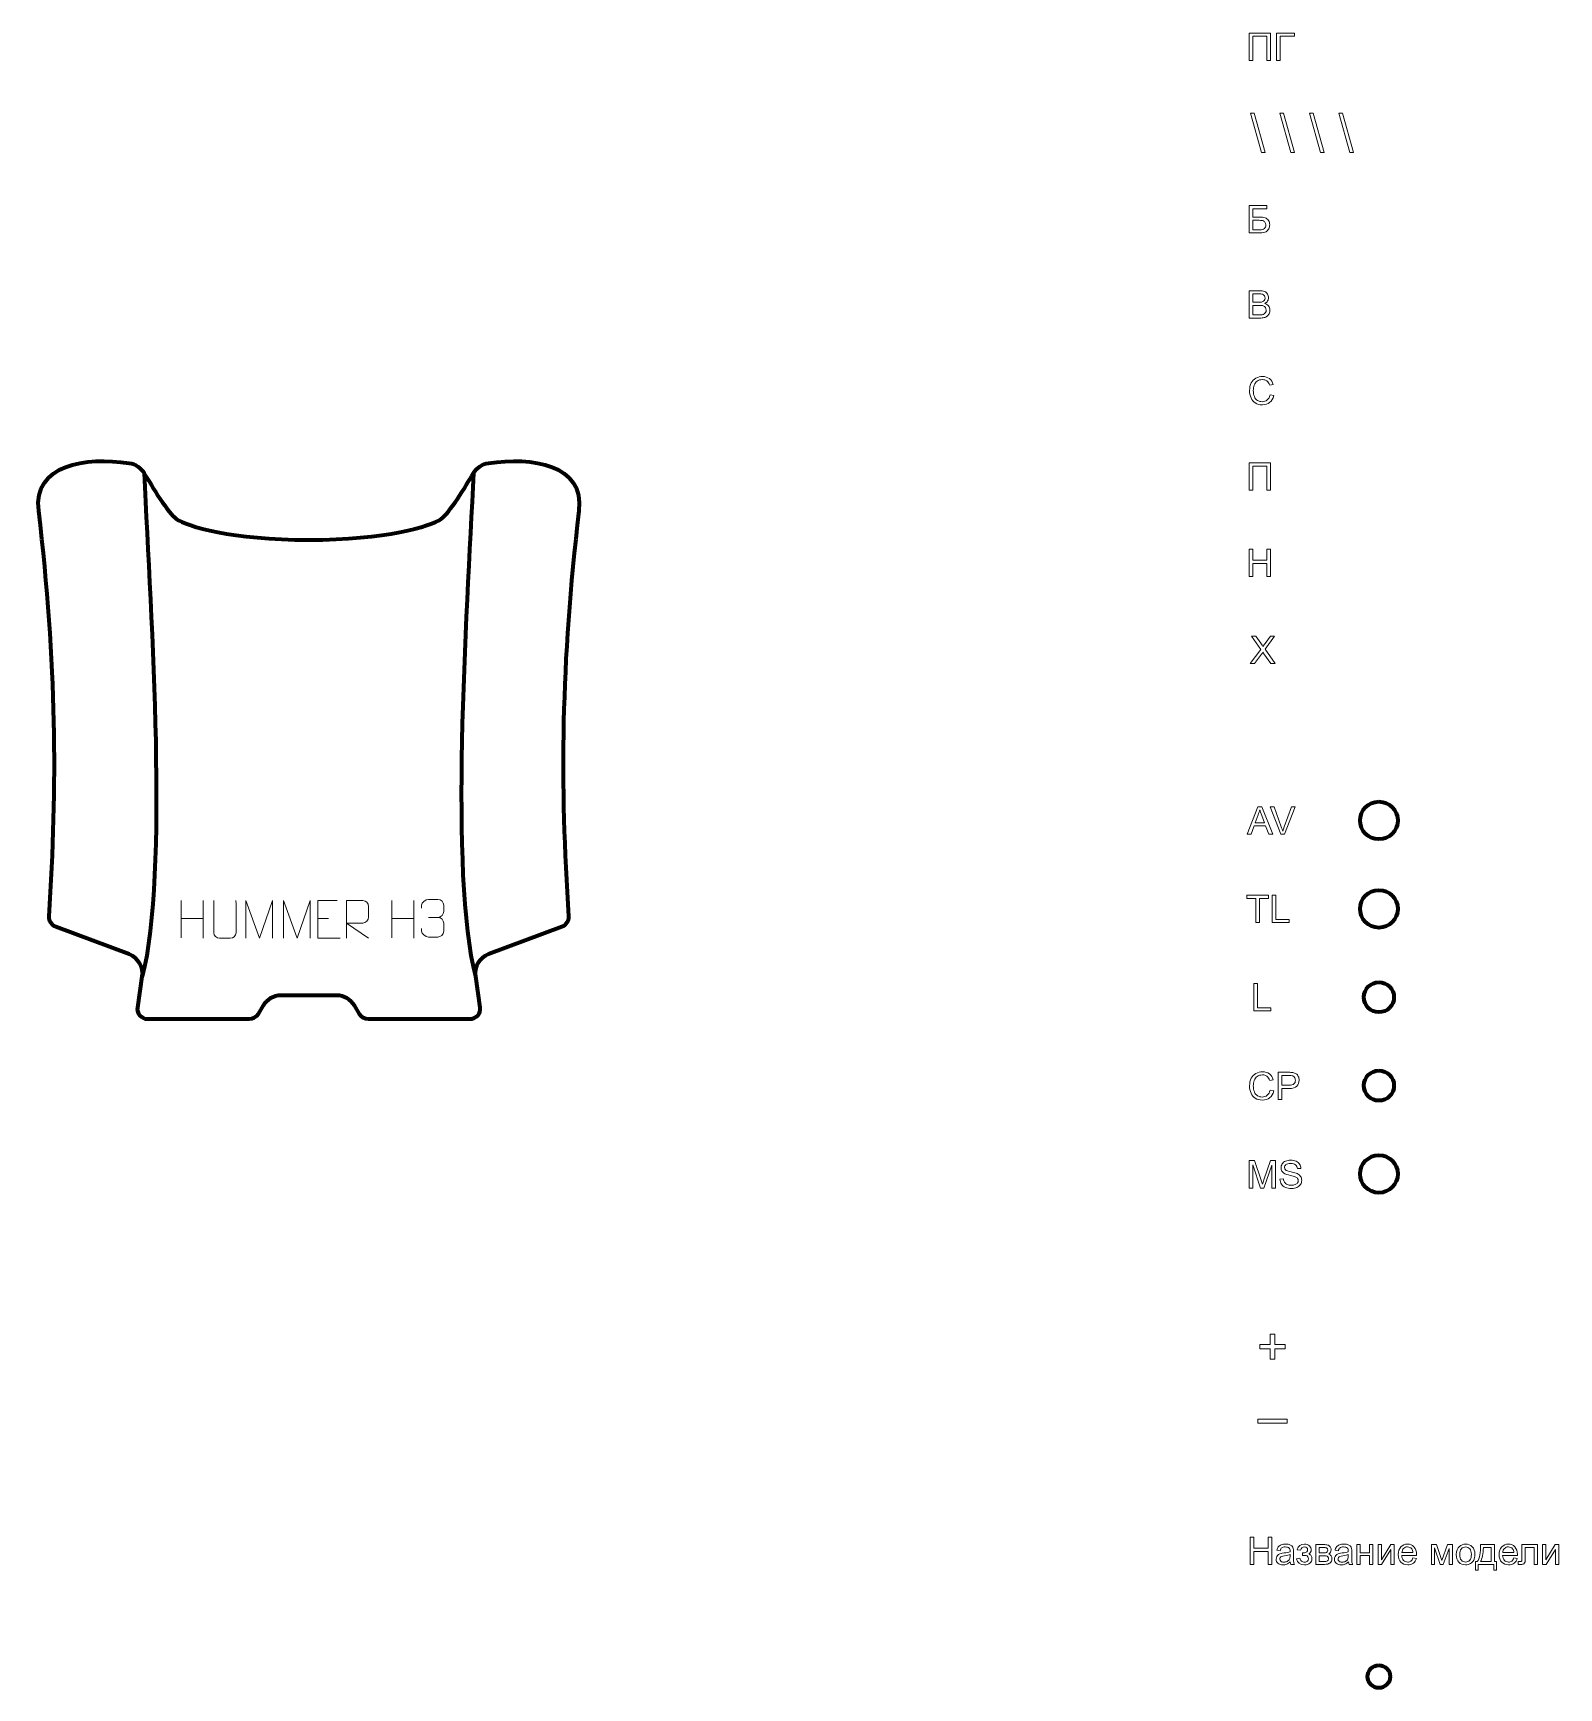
# Model space of a CAD drawing. Header units: millimetres. Extents: x -183 to 830, y -630 to 470.
import ezdxf

# ---------------------------------------------------------------- set-up
doc = ezdxf.new("R2010")
doc.units = ezdxf.units.MM
doc.header["$MEASUREMENT"] = 0
for name, color, linetype in [('layer 1', 7, 'Continuous'), ('layer 2', 7, 'Continuous'), ('layer 3', 7, 'Continuous')]:
    doc.layers.add(name, color=color, linetype=linetype)

msp = doc.modelspace()

# ---------------------------------------------------------------- linework, layer by layer
at = {"layer": 'layer 1', "color": 142, "lineweight": 9}
for points, knots in [([(624.6828, 469.7269), (624.6828, 469.7269), (638.9576, 469.7269), (638.9576, 469.7269), (638.9576, 469.7269), (638.9576, 469.7269), (638.9576, 451.5405), (638.9576, 451.5405), (638.9576, 451.5405), (638.9576, 451.5405), (636.5446, 451.5405), (636.5446, 451.5405), (636.5446, 451.5405), (636.5446, 451.5405), (636.5446, 467.5933), (636.5446, 467.5933), (636.5446, 467.5933), (636.5446, 467.5933), (627.0958, 467.5933), (627.0958, 467.5933), (627.0958, 467.5933), (627.0958, 467.5933), (627.0958, 451.5405), (627.0958, 451.5405), (627.0958, 451.5405), (627.0958, 451.5405), (624.6828, 451.5405), (624.6828, 451.5405), (624.6828, 451.5405), (624.6828, 451.5405), (624.6828, 469.7269), (624.6828, 469.7269)], [0, 0, 0, 0, 0.111111111, 0.111111111, 0.111111111, 0.111111111, 0.222222222, 0.222222222, 0.222222222, 0.222222222, 0.333333333, 0.333333333, 0.333333333, 0.333333333, 0.444444444, 0.444444444, 0.444444444, 0.444444444, 0.555555556, 0.555555556, 0.555555556, 0.555555556, 0.666666667, 0.666666667, 0.666666667, 0.666666667, 0.777777778, 0.777777778, 0.777777778, 0.777777778, 1, 1, 1, 1]), ([(642.9666, 469.7269), (642.9666, 469.7269), (654.7269, 469.7269), (654.7269, 469.7269), (654.7269, 469.7269), (654.7269, 469.7269), (654.7269, 467.5933), (654.7269, 467.5933), (654.7269, 467.5933), (654.7269, 467.5933), (645.3796, 467.5933), (645.3796, 467.5933), (645.3796, 467.5933), (645.3796, 467.5933), (645.3796, 451.5405), (645.3796, 451.5405), (645.3796, 451.5405), (645.3796, 451.5405), (642.9666, 451.5405), (642.9666, 451.5405), (642.9666, 451.5405), (642.9666, 451.5405), (642.9666, 469.7269), (642.9666, 469.7269)], [0, 0, 0, 0, 0.142857143, 0.142857143, 0.142857143, 0.142857143, 0.285714286, 0.285714286, 0.285714286, 0.285714286, 0.428571429, 0.428571429, 0.428571429, 0.428571429, 0.571428571, 0.571428571, 0.571428571, 0.571428571, 0.714285714, 0.714285714, 0.714285714, 0.714285714, 1, 1, 1, 1]), ([(632.7851, 390.5087), (632.7851, 390.5087), (625.4826, 416.6142), (625.4826, 416.6142), (625.4826, 416.6142), (625.4826, 416.6142), (627.9638, 416.6142), (627.9638, 416.6142), (627.9638, 416.6142), (627.9638, 416.6142), (635.2663, 390.5087), (635.2663, 390.5087), (635.2663, 390.5087), (635.2663, 390.5087), (632.7851, 390.5087), (632.7851, 390.5087)], [0, 0, 0, 0, 0.2, 0.2, 0.2, 0.2, 0.4, 0.4, 0.4, 0.4, 0.6, 0.6, 0.6, 0.6, 1, 1, 1, 1]), ([(652.3877, 390.5087), (652.3877, 390.5087), (645.0852, 416.6142), (645.0852, 416.6142), (645.0852, 416.6142), (645.0852, 416.6142), (647.5664, 416.6142), (647.5664, 416.6142), (647.5664, 416.6142), (647.5664, 416.6142), (654.8689, 390.5087), (654.8689, 390.5087), (654.8689, 390.5087), (654.8689, 390.5087), (652.3877, 390.5087), (652.3877, 390.5087)], [0, 0, 0, 0, 0.2, 0.2, 0.2, 0.2, 0.4, 0.4, 0.4, 0.4, 0.6, 0.6, 0.6, 0.6, 1, 1, 1, 1]), ([(671.9903, 390.5087), (671.9903, 390.5087), (664.6878, 416.6142), (664.6878, 416.6142), (664.6878, 416.6142), (664.6878, 416.6142), (667.169, 416.6142), (667.169, 416.6142), (667.169, 416.6142), (667.169, 416.6142), (674.4715, 390.5087), (674.4715, 390.5087), (674.4715, 390.5087), (674.4715, 390.5087), (671.9903, 390.5087), (671.9903, 390.5087)], [0, 0, 0, 0, 0.2, 0.2, 0.2, 0.2, 0.4, 0.4, 0.4, 0.4, 0.6, 0.6, 0.6, 0.6, 1, 1, 1, 1]), ([(691.5929, 390.5087), (691.5929, 390.5087), (684.2904, 416.6142), (684.2904, 416.6142), (684.2904, 416.6142), (684.2904, 416.6142), (686.7716, 416.6142), (686.7716, 416.6142), (686.7716, 416.6142), (686.7716, 416.6142), (694.0741, 390.5087), (694.0741, 390.5087), (694.0741, 390.5087), (694.0741, 390.5087), (691.5929, 390.5087), (691.5929, 390.5087)], [0, 0, 0, 0, 0.2, 0.2, 0.2, 0.2, 0.4, 0.4, 0.4, 0.4, 0.6, 0.6, 0.6, 0.6, 1, 1, 1, 1]), ([(624.6414, 355.2186), (624.6414, 355.2186), (636.4524, 355.2186), (636.4524, 355.2186), (636.4524, 355.2186), (636.4524, 355.2186), (636.4524, 353.085), (636.4524, 353.085), (636.4524, 353.085), (636.4524, 353.085), (627.0544, 353.085), (627.0544, 353.085), (627.0544, 353.085), (627.0544, 353.085), (627.0544, 347.4716), (627.0544, 347.4716), (627.0544, 347.4716), (627.0544, 347.4716), (631.3978, 347.4716), (631.3978, 347.4716), (631.3978, 347.4716), (633.0022, 347.4716), (634.2765, 347.3192), (635.2247, 347.0102), (635.2247, 347.0102), (636.173, 346.7054), (636.9308, 346.1296), (637.5023, 345.2787), (637.5023, 345.2787), (638.0738, 344.4321), (638.3574, 343.4457), (638.3574, 342.3196), (638.3574, 342.3196), (638.3574, 341.401), (638.1542, 340.5416), (637.7436, 339.7458), (637.7436, 339.7458), (637.3329, 338.9457), (636.7233, 338.2937), (635.9105, 337.79), (635.9105, 337.79), (635.102, 337.2862), (633.7177, 337.0322), (631.7661, 337.0322), (631.7661, 337.0322), (631.7661, 337.0322), (624.6414, 337.0322), (624.6414, 337.0322), (624.6414, 337.0322), (624.6414, 337.0322), (624.6414, 355.2186), (624.6414, 355.2186)], [0, 0, 0, 0, 0.071428571, 0.071428571, 0.071428571, 0.071428571, 0.142857143, 0.142857143, 0.142857143, 0.142857143, 0.214285714, 0.214285714, 0.214285714, 0.214285714, 0.285714286, 0.285714286, 0.285714286, 0.285714286, 0.357142857, 0.357142857, 0.357142857, 0.357142857, 0.428571429, 0.428571429, 0.428571429, 0.428571429, 0.5, 0.5, 0.5, 0.5, 0.571428571, 0.571428571, 0.571428571, 0.571428571, 0.642857143, 0.642857143, 0.642857143, 0.642857143, 0.714285714, 0.714285714, 0.714285714, 0.714285714, 0.785714286, 0.785714286, 0.785714286, 0.785714286, 0.857142857, 0.857142857, 0.857142857, 0.857142857, 1, 1, 1, 1]), ([(627.0544, 339.0896), (627.0544, 339.0896), (631.8677, 339.0896), (631.8677, 339.0896), (631.8677, 339.0896), (633.1673, 339.0896), (634.141, 339.3521), (634.7929, 339.8812), (634.7929, 339.8812), (635.4406, 340.4104), (635.7666, 341.202), (635.7666, 342.2561), (635.7666, 342.2561), (635.7666, 343.0097), (635.5803, 343.6362), (635.2078, 344.14), (635.2078, 344.14), (634.8353, 344.6437), (634.3188, 344.9782), (633.6584, 345.1433), (633.6584, 345.1433), (632.9938, 345.3084), (631.8635, 345.3888), (630.2675, 345.3888), (630.2675, 345.3888), (630.2675, 345.3888), (627.0544, 345.3888), (627.0544, 345.3888), (627.0544, 345.3888), (627.0544, 345.3888), (627.0544, 339.0896), (627.0544, 339.0896)], [0, 0, 0, 0, 0.111111111, 0.111111111, 0.111111111, 0.111111111, 0.222222222, 0.222222222, 0.222222222, 0.222222222, 0.333333333, 0.333333333, 0.333333333, 0.333333333, 0.444444444, 0.444444444, 0.444444444, 0.444444444, 0.555555556, 0.555555556, 0.555555556, 0.555555556, 0.666666667, 0.666666667, 0.666666667, 0.666666667, 0.777777778, 0.777777778, 0.777777778, 0.777777778, 1, 1, 1, 1]), ([(624.7321, 280.4366), (624.7321, 280.4366), (624.7321, 298.623), (624.7321, 298.623), (624.7321, 298.623), (624.7321, 298.623), (631.5562, 298.623), (631.5562, 298.623), (631.5562, 298.623), (632.9448, 298.623), (634.0581, 298.4409), (634.9006, 298.0727), (634.9006, 298.0727), (635.7388, 297.7044), (636.3949, 297.137), (636.8691, 296.3709), (636.8691, 296.3709), (637.3474, 295.6089), (637.5845, 294.8088), (637.5845, 293.9706), (637.5845, 293.9706), (637.5845, 293.1959), (637.3728, 292.4635), (636.9537, 291.7777), (636.9537, 291.7777), (636.5346, 291.0919), (635.8996, 290.5373), (635.0487, 290.1139), (635.0487, 290.1139), (636.1494, 289.7923), (636.9961, 289.2419), (637.5845, 288.463), (637.5845, 288.463), (638.1772, 287.6883), (638.4735, 286.7697), (638.4735, 285.7113), (638.4735, 285.7113), (638.4735, 284.8562), (638.2915, 284.0646), (637.9316, 283.3322), (637.9316, 283.3322), (637.5718, 282.5998), (637.1273, 282.0368), (636.5981, 281.6388), (636.5981, 281.6388), (636.069, 281.2452), (635.4043, 280.9445), (634.6085, 280.7414), (634.6085, 280.7414), (633.8084, 280.5382), (632.8305, 280.4366), (631.6705, 280.4366), (631.6705, 280.4366), (631.6705, 280.4366), (624.7321, 280.4366), (624.7321, 280.4366)], [0, 0, 0, 0, 0.066666667, 0.066666667, 0.066666667, 0.066666667, 0.133333333, 0.133333333, 0.133333333, 0.133333333, 0.2, 0.2, 0.2, 0.2, 0.266666667, 0.266666667, 0.266666667, 0.266666667, 0.333333333, 0.333333333, 0.333333333, 0.333333333, 0.4, 0.4, 0.4, 0.4, 0.466666667, 0.466666667, 0.466666667, 0.466666667, 0.533333333, 0.533333333, 0.533333333, 0.533333333, 0.6, 0.6, 0.6, 0.6, 0.666666667, 0.666666667, 0.666666667, 0.666666667, 0.733333333, 0.733333333, 0.733333333, 0.733333333, 0.8, 0.8, 0.8, 0.8, 0.866666667, 0.866666667, 0.866666667, 0.866666667, 1, 1, 1, 1]), ([(627.1451, 290.9776), (627.1451, 290.9776), (631.0779, 290.9776), (631.0779, 290.9776), (631.0779, 290.9776), (632.1447, 290.9776), (632.9109, 291.0496), (633.3723, 291.1893), (633.3723, 291.1893), (633.9862, 291.3713), (634.4476, 291.6761), (634.7566, 292.0994), (634.7566, 292.0994), (635.0657, 292.5228), (635.2223, 293.0519), (635.2223, 293.6912), (635.2223, 293.6912), (635.2223, 294.2965), (635.0784, 294.8299), (634.7863, 295.2871), (634.7863, 295.2871), (634.4984, 295.7486), (634.0835, 296.0661), (633.5459, 296.2353), (633.5459, 296.2353), (633.0083, 296.4047), (632.0854, 296.4894), (630.7815, 296.4894), (630.7815, 296.4894), (630.7815, 296.4894), (627.1451, 296.4894), (627.1451, 296.4894), (627.1451, 296.4894), (627.1451, 296.4894), (627.1451, 290.9776), (627.1451, 290.9776)], [0, 0, 0, 0, 0.1, 0.1, 0.1, 0.1, 0.2, 0.2, 0.2, 0.2, 0.3, 0.3, 0.3, 0.3, 0.4, 0.4, 0.4, 0.4, 0.5, 0.5, 0.5, 0.5, 0.6, 0.6, 0.6, 0.6, 0.7, 0.7, 0.7, 0.7, 0.8, 0.8, 0.8, 0.8, 1, 1, 1, 1]), ([(627.1451, 282.5702), (627.1451, 282.5702), (631.6748, 282.5702), (631.6748, 282.5702), (631.6748, 282.5702), (632.4537, 282.5702), (632.9998, 282.5998), (633.3173, 282.6591), (633.3173, 282.6591), (633.8676, 282.7565), (634.3333, 282.9216), (634.7058, 283.1544), (634.7058, 283.1544), (635.0784, 283.3872), (635.3832, 283.7259), (635.6245, 284.1704), (635.6245, 284.1704), (635.8658, 284.6148), (635.9843, 285.1271), (635.9843, 285.7071), (635.9843, 285.7071), (635.9843, 286.3887), (635.8107, 286.9771), (635.4594, 287.4809), (635.4594, 287.4809), (635.1122, 287.9846), (634.6296, 288.336), (634.0116, 288.5392), (634.0116, 288.5392), (633.3977, 288.7424), (632.5087, 288.844), (631.353, 288.844), (631.353, 288.844), (631.353, 288.844), (627.1451, 288.844), (627.1451, 288.844), (627.1451, 288.844), (627.1451, 288.844), (627.1451, 282.5702), (627.1451, 282.5702)], [0, 0, 0, 0, 0.090909091, 0.090909091, 0.090909091, 0.090909091, 0.181818182, 0.181818182, 0.181818182, 0.181818182, 0.272727273, 0.272727273, 0.272727273, 0.272727273, 0.363636364, 0.363636364, 0.363636364, 0.363636364, 0.454545455, 0.454545455, 0.454545455, 0.454545455, 0.545454545, 0.545454545, 0.545454545, 0.545454545, 0.636363636, 0.636363636, 0.636363636, 0.636363636, 0.727272727, 0.727272727, 0.727272727, 0.727272727, 0.818181818, 0.818181818, 0.818181818, 0.818181818, 1, 1, 1, 1]), ([(638.6109, 229.4973), (638.6109, 229.4973), (641.0239, 228.8877), (641.0239, 228.8877), (641.0239, 228.8877), (640.5201, 226.9108), (639.6142, 225.4079), (638.3061, 224.3707), (638.3061, 224.3707), (636.998, 223.3336), (635.3978, 222.8129), (633.5055, 222.8129), (633.5055, 222.8129), (631.5497, 222.8129), (629.958, 223.2108), (628.7303, 224.0109), (628.7303, 224.0109), (627.5026, 224.8068), (626.5713, 225.9625), (625.9321, 227.4738), (625.9321, 227.4738), (625.2928, 228.9893), (624.9711, 230.6107), (624.9711, 232.3464), (624.9711, 232.3464), (624.9711, 234.2387), (625.3309, 235.8897), (626.0548, 237.2994), (626.0548, 237.2994), (626.7787, 238.709), (627.8074, 239.7801), (629.1409, 240.5125), (629.1409, 240.5125), (630.4744, 241.2448), (631.9434, 241.6089), (633.5436, 241.6089), (633.5436, 241.6089), (635.3639, 241.6089), (636.8922, 241.1474), (638.1283, 240.2204), (638.1283, 240.2204), (639.3687, 239.2933), (640.2323, 237.9936), (640.7191, 236.3172), (640.7191, 236.3172), (640.7191, 236.3172), (638.3569, 235.7584), (638.3569, 235.7584), (638.3569, 235.7584), (637.9378, 237.0792), (637.324, 238.0444), (636.5239, 238.6456), (636.5239, 238.6456), (635.7238, 239.2509), (634.7162, 239.5514), (633.5013, 239.5514), (633.5013, 239.5514), (632.1085, 239.5514), (630.9401, 239.2171), (630.0045, 238.5482), (630.0045, 238.5482), (629.069, 237.8793), (628.4086, 236.9776), (628.0318, 235.8516), (628.0318, 235.8516), (627.6508, 234.7213), (627.4603, 233.5571), (627.4603, 232.3591), (627.4603, 232.3591), (627.4603, 230.8139), (627.6847, 229.4635), (628.1334, 228.312), (628.1334, 228.312), (628.5821, 227.1563), (629.2806, 226.2969), (630.2289, 225.7253), (630.2289, 225.7253), (631.1772, 225.1539), (632.2016, 224.8703), (633.3065, 224.8703), (633.3065, 224.8703), (634.6527, 224.8703), (635.7873, 225.2598), (636.7186, 226.0345), (636.7186, 226.0345), (637.6499, 226.8134), (638.2807, 227.9649), (638.6109, 229.4973)], [0, 0, 0, 0, 0.043478261, 0.043478261, 0.043478261, 0.043478261, 0.086956522, 0.086956522, 0.086956522, 0.086956522, 0.130434783, 0.130434783, 0.130434783, 0.130434783, 0.173913043, 0.173913043, 0.173913043, 0.173913043, 0.217391304, 0.217391304, 0.217391304, 0.217391304, 0.260869565, 0.260869565, 0.260869565, 0.260869565, 0.304347826, 0.304347826, 0.304347826, 0.304347826, 0.347826087, 0.347826087, 0.347826087, 0.347826087, 0.391304348, 0.391304348, 0.391304348, 0.391304348, 0.434782609, 0.434782609, 0.434782609, 0.434782609, 0.47826087, 0.47826087, 0.47826087, 0.47826087, 0.52173913, 0.52173913, 0.52173913, 0.52173913, 0.565217391, 0.565217391, 0.565217391, 0.565217391, 0.608695652, 0.608695652, 0.608695652, 0.608695652, 0.652173913, 0.652173913, 0.652173913, 0.652173913, 0.695652174, 0.695652174, 0.695652174, 0.695652174, 0.739130435, 0.739130435, 0.739130435, 0.739130435, 0.782608696, 0.782608696, 0.782608696, 0.782608696, 0.826086957, 0.826086957, 0.826086957, 0.826086957, 0.869565217, 0.869565217, 0.869565217, 0.869565217, 0.913043478, 0.913043478, 0.913043478, 0.913043478, 1, 1, 1, 1]), ([(624.6828, 184.2058), (624.6828, 184.2058), (638.9576, 184.2058), (638.9576, 184.2058), (638.9576, 184.2058), (638.9576, 184.2058), (638.9576, 166.0194), (638.9576, 166.0194), (638.9576, 166.0194), (638.9576, 166.0194), (636.5446, 166.0194), (636.5446, 166.0194), (636.5446, 166.0194), (636.5446, 166.0194), (636.5446, 182.0722), (636.5446, 182.0722), (636.5446, 182.0722), (636.5446, 182.0722), (627.0958, 182.0722), (627.0958, 182.0722), (627.0958, 182.0722), (627.0958, 182.0722), (627.0958, 166.0194), (627.0958, 166.0194), (627.0958, 166.0194), (627.0958, 166.0194), (624.6828, 166.0194), (624.6828, 166.0194), (624.6828, 166.0194), (624.6828, 166.0194), (624.6828, 184.2058), (624.6828, 184.2058)], [0, 0, 0, 0, 0.111111111, 0.111111111, 0.111111111, 0.111111111, 0.222222222, 0.222222222, 0.222222222, 0.222222222, 0.333333333, 0.333333333, 0.333333333, 0.333333333, 0.444444444, 0.444444444, 0.444444444, 0.444444444, 0.555555556, 0.555555556, 0.555555556, 0.555555556, 0.666666667, 0.666666667, 0.666666667, 0.666666667, 0.777777778, 0.777777778, 0.777777778, 0.777777778, 1, 1, 1, 1]), ([(624.6943, 108.8241), (624.6943, 108.8241), (624.6943, 127.0105), (624.6943, 127.0105), (624.6943, 127.0105), (624.6943, 127.0105), (627.1073, 127.0105), (627.1073, 127.0105), (627.1073, 127.0105), (627.1073, 127.0105), (627.1073, 119.5175), (627.1073, 119.5175), (627.1073, 119.5175), (627.1073, 119.5175), (636.5053, 119.5175), (636.5053, 119.5175), (636.5053, 119.5175), (636.5053, 119.5175), (636.5053, 127.0105), (636.5053, 127.0105), (636.5053, 127.0105), (636.5053, 127.0105), (638.9183, 127.0105), (638.9183, 127.0105), (638.9183, 127.0105), (638.9183, 127.0105), (638.9183, 108.8241), (638.9183, 108.8241), (638.9183, 108.8241), (638.9183, 108.8241), (636.5053, 108.8241), (636.5053, 108.8241), (636.5053, 108.8241), (636.5053, 108.8241), (636.5053, 117.3839), (636.5053, 117.3839), (636.5053, 117.3839), (636.5053, 117.3839), (627.1073, 117.3839), (627.1073, 117.3839), (627.1073, 117.3839), (627.1073, 117.3839), (627.1073, 108.8241), (627.1073, 108.8241), (627.1073, 108.8241), (627.1073, 108.8241), (624.6943, 108.8241), (624.6943, 108.8241)], [0, 0, 0, 0, 0.076923077, 0.076923077, 0.076923077, 0.076923077, 0.153846154, 0.153846154, 0.153846154, 0.153846154, 0.230769231, 0.230769231, 0.230769231, 0.230769231, 0.307692308, 0.307692308, 0.307692308, 0.307692308, 0.384615385, 0.384615385, 0.384615385, 0.384615385, 0.461538462, 0.461538462, 0.461538462, 0.461538462, 0.538461538, 0.538461538, 0.538461538, 0.538461538, 0.615384615, 0.615384615, 0.615384615, 0.615384615, 0.692307692, 0.692307692, 0.692307692, 0.692307692, 0.769230769, 0.769230769, 0.769230769, 0.769230769, 0.846153846, 0.846153846, 0.846153846, 0.846153846, 1, 1, 1, 1]), ([(625.4163, 50.8996), (625.4163, 50.8996), (632.4436, 60.3357), (632.4436, 60.3357), (632.4436, 60.3357), (632.4436, 60.3357), (626.2545, 69.086), (626.2545, 69.086), (626.2545, 69.086), (626.2545, 69.086), (629.1204, 69.086), (629.1204, 69.086), (629.1204, 69.086), (629.1204, 69.086), (632.4351, 64.4336), (632.4351, 64.4336), (632.4351, 64.4336), (633.1252, 63.4684), (633.6035, 62.7318), (633.8787, 62.2195), (633.8787, 62.2195), (634.2893, 62.8544), (634.7719, 63.5319), (635.3265, 64.2473), (635.3265, 64.2473), (635.3265, 64.2473), (638.9587, 69.086), (638.9587, 69.086), (638.9587, 69.086), (638.9587, 69.086), (641.5961, 69.086), (641.5961, 69.086), (641.5961, 69.086), (641.5961, 69.086), (635.2799, 60.4415), (635.2799, 60.4415), (635.2799, 60.4415), (635.2799, 60.4415), (642.0787, 50.8996), (642.0787, 50.8996), (642.0787, 50.8996), (642.0787, 50.8996), (639.1238, 50.8996), (639.1238, 50.8996), (639.1238, 50.8996), (639.1238, 50.8996), (634.5349, 57.3851), (634.5349, 57.3851), (634.5349, 57.3851), (634.2724, 57.7534), (634.0226, 58.1216), (633.7898, 58.4857), (633.7898, 58.4857), (633.3834, 57.8761), (633.0955, 57.4486), (632.9177, 57.2072), (632.9177, 57.2072), (632.9177, 57.2072), (628.3076, 50.8996), (628.3076, 50.8996), (628.3076, 50.8996), (628.3076, 50.8996), (625.4163, 50.8996), (625.4163, 50.8996)], [0, 0, 0, 0, 0.058823529, 0.058823529, 0.058823529, 0.058823529, 0.117647059, 0.117647059, 0.117647059, 0.117647059, 0.176470588, 0.176470588, 0.176470588, 0.176470588, 0.235294118, 0.235294118, 0.235294118, 0.235294118, 0.294117647, 0.294117647, 0.294117647, 0.294117647, 0.352941176, 0.352941176, 0.352941176, 0.352941176, 0.411764706, 0.411764706, 0.411764706, 0.411764706, 0.470588235, 0.470588235, 0.470588235, 0.470588235, 0.529411765, 0.529411765, 0.529411765, 0.529411765, 0.588235294, 0.588235294, 0.588235294, 0.588235294, 0.647058824, 0.647058824, 0.647058824, 0.647058824, 0.705882353, 0.705882353, 0.705882353, 0.705882353, 0.764705882, 0.764705882, 0.764705882, 0.764705882, 0.823529412, 0.823529412, 0.823529412, 0.823529412, 0.882352941, 0.882352941, 0.882352941, 0.882352941, 1, 1, 1, 1]), ([(623.4739, -62.4337), (623.4739, -62.4337), (630.4504, -44.2473), (630.4504, -44.2473), (630.4504, -44.2473), (630.4504, -44.2473), (633.0963, -44.2473), (633.0963, -44.2473), (633.0963, -44.2473), (633.0963, -44.2473), (640.5004, -62.4337), (640.5004, -62.4337), (640.5004, -62.4337), (640.5004, -62.4337), (637.7614, -62.4337), (637.7614, -62.4337), (637.7614, -62.4337), (637.7614, -62.4337), (635.6574, -56.9219), (635.6574, -56.9219), (635.6574, -56.9219), (635.6574, -56.9219), (627.9993, -56.9219), (627.9993, -56.9219), (627.9993, -56.9219), (627.9993, -56.9219), (626.0266, -62.4337), (626.0266, -62.4337), (626.0266, -62.4337), (626.0266, -62.4337), (623.4739, -62.4337), (623.4739, -62.4337)], [0, 0, 0, 0, 0.111111111, 0.111111111, 0.111111111, 0.111111111, 0.222222222, 0.222222222, 0.222222222, 0.222222222, 0.333333333, 0.333333333, 0.333333333, 0.333333333, 0.444444444, 0.444444444, 0.444444444, 0.444444444, 0.555555556, 0.555555556, 0.555555556, 0.555555556, 0.666666667, 0.666666667, 0.666666667, 0.666666667, 0.777777778, 0.777777778, 0.777777778, 0.777777778, 1, 1, 1, 1]), ([(628.7063, -54.9661), (628.7063, -54.9661), (634.9039, -54.9661), (634.9039, -54.9661), (634.9039, -54.9661), (634.9039, -54.9661), (633.0074, -49.9242), (633.0074, -49.9242), (633.0074, -49.9242), (632.4359, -48.3917), (632.0041, -47.126), (631.7035, -46.1269), (631.7035, -46.1269), (631.4537, -47.3122), (631.1193, -48.4764), (630.7002, -49.6279), (630.7002, -49.6279), (630.7002, -49.6279), (628.7063, -54.9661), (628.7063, -54.9661)], [0, 0, 0, 0, 0.166666667, 0.166666667, 0.166666667, 0.166666667, 0.333333333, 0.333333333, 0.333333333, 0.333333333, 0.5, 0.5, 0.5, 0.5, 0.666666667, 0.666666667, 0.666666667, 0.666666667, 1, 1, 1, 1]), ([(645.7074, -62.4337), (645.7074, -62.4337), (638.6801, -44.2473), (638.6801, -44.2473), (638.6801, -44.2473), (638.6801, -44.2473), (641.2878, -44.2473), (641.2878, -44.2473), (641.2878, -44.2473), (641.2878, -44.2473), (646.0122, -57.4638), (646.0122, -57.4638), (646.0122, -57.4638), (646.389, -58.5221), (646.7107, -59.5127), (646.9647, -60.4398), (646.9647, -60.4398), (647.2441, -59.445), (647.5701, -58.4544), (647.9426, -57.4638), (647.9426, -57.4638), (647.9426, -57.4638), (652.8448, -44.2473), (652.8448, -44.2473), (652.8448, -44.2473), (652.8448, -44.2473), (655.3001, -44.2473), (655.3001, -44.2473), (655.3001, -44.2473), (655.3001, -44.2473), (648.2093, -62.4337), (648.2093, -62.4337), (648.2093, -62.4337), (648.2093, -62.4337), (645.7074, -62.4337), (645.7074, -62.4337)], [0, 0, 0, 0, 0.1, 0.1, 0.1, 0.1, 0.2, 0.2, 0.2, 0.2, 0.3, 0.3, 0.3, 0.3, 0.4, 0.4, 0.4, 0.4, 0.5, 0.5, 0.5, 0.5, 0.6, 0.6, 0.6, 0.6, 0.7, 0.7, 0.7, 0.7, 0.8, 0.8, 0.8, 0.8, 1, 1, 1, 1]), ([(629.2087, -121.1359), (629.2087, -121.1359), (629.2087, -105.0831), (629.2087, -105.0831), (629.2087, -105.0831), (629.2087, -105.0831), (623.2143, -105.0831), (623.2143, -105.0831), (623.2143, -105.0831), (623.2143, -105.0831), (623.2143, -102.9495), (623.2143, -102.9495), (623.2143, -102.9495), (623.2143, -102.9495), (637.6161, -102.9495), (637.6161, -102.9495), (637.6161, -102.9495), (637.6161, -102.9495), (637.6161, -105.0831), (637.6161, -105.0831), (637.6161, -105.0831), (637.6161, -105.0831), (631.6217, -105.0831), (631.6217, -105.0831), (631.6217, -105.0831), (631.6217, -105.0831), (631.6217, -121.1359), (631.6217, -121.1359), (631.6217, -121.1359), (631.6217, -121.1359), (629.2087, -121.1359), (629.2087, -121.1359)], [0, 0, 0, 0, 0.111111111, 0.111111111, 0.111111111, 0.111111111, 0.222222222, 0.222222222, 0.222222222, 0.222222222, 0.333333333, 0.333333333, 0.333333333, 0.333333333, 0.444444444, 0.444444444, 0.444444444, 0.444444444, 0.555555556, 0.555555556, 0.555555556, 0.555555556, 0.666666667, 0.666666667, 0.666666667, 0.666666667, 0.777777778, 0.777777778, 0.777777778, 0.777777778, 1, 1, 1, 1]), ([(639.9995, -121.1359), (639.9995, -121.1359), (639.9995, -102.9495), (639.9995, -102.9495), (639.9995, -102.9495), (639.9995, -102.9495), (642.4125, -102.9495), (642.4125, -102.9495), (642.4125, -102.9495), (642.4125, -102.9495), (642.4125, -119.0023), (642.4125, -119.0023), (642.4125, -119.0023), (642.4125, -119.0023), (651.3533, -119.0023), (651.3533, -119.0023), (651.3533, -119.0023), (651.3533, -119.0023), (651.3533, -121.1359), (651.3533, -121.1359), (651.3533, -121.1359), (651.3533, -121.1359), (639.9995, -121.1359), (639.9995, -121.1359)], [0, 0, 0, 0, 0.142857143, 0.142857143, 0.142857143, 0.142857143, 0.285714286, 0.285714286, 0.285714286, 0.285714286, 0.428571429, 0.428571429, 0.428571429, 0.428571429, 0.571428571, 0.571428571, 0.571428571, 0.571428571, 0.714285714, 0.714285714, 0.714285714, 0.714285714, 1, 1, 1, 1]), ([(627.7321, -179.8381), (627.7321, -179.8381), (627.7321, -161.6517), (627.7321, -161.6517), (627.7321, -161.6517), (627.7321, -161.6517), (630.1451, -161.6517), (630.1451, -161.6517), (630.1451, -161.6517), (630.1451, -161.6517), (630.1451, -177.7045), (630.1451, -177.7045), (630.1451, -177.7045), (630.1451, -177.7045), (639.0859, -177.7045), (639.0859, -177.7045), (639.0859, -177.7045), (639.0859, -177.7045), (639.0859, -179.8381), (639.0859, -179.8381), (639.0859, -179.8381), (639.0859, -179.8381), (627.7321, -179.8381), (627.7321, -179.8381)], [0, 0, 0, 0, 0.142857143, 0.142857143, 0.142857143, 0.142857143, 0.285714286, 0.285714286, 0.285714286, 0.285714286, 0.428571429, 0.428571429, 0.428571429, 0.428571429, 0.571428571, 0.571428571, 0.571428571, 0.571428571, 0.714285714, 0.714285714, 0.714285714, 0.714285714, 1, 1, 1, 1]), ([(638.6109, -232.3752), (638.6109, -232.3752), (641.0239, -232.9849), (641.0239, -232.9849), (641.0239, -232.9849), (640.5201, -234.9618), (639.6142, -236.4647), (638.3061, -237.5018), (638.3061, -237.5018), (636.998, -238.539), (635.3978, -239.0597), (633.5055, -239.0597), (633.5055, -239.0597), (631.5497, -239.0597), (629.958, -238.6618), (628.7303, -237.8617), (628.7303, -237.8617), (627.5026, -237.0658), (626.5713, -235.9101), (625.9321, -234.3988), (625.9321, -234.3988), (625.2928, -232.8833), (624.9711, -231.2619), (624.9711, -229.5262), (624.9711, -229.5262), (624.9711, -227.6339), (625.3309, -225.9829), (626.0548, -224.5732), (626.0548, -224.5732), (626.7787, -223.1635), (627.8074, -222.0925), (629.1409, -221.3601), (629.1409, -221.3601), (630.4744, -220.6277), (631.9434, -220.2637), (633.5436, -220.2637), (633.5436, -220.2637), (635.3639, -220.2637), (636.8922, -220.7251), (638.1283, -221.6522), (638.1283, -221.6522), (639.3687, -222.5793), (640.2323, -223.879), (640.7191, -225.5554), (640.7191, -225.5554), (640.7191, -225.5554), (638.3569, -226.1142), (638.3569, -226.1142), (638.3569, -226.1142), (637.9378, -224.7934), (637.324, -223.8281), (636.5239, -223.227), (636.5239, -223.227), (635.7238, -222.6217), (634.7162, -222.3211), (633.5013, -222.3211), (633.5013, -222.3211), (632.1085, -222.3211), (630.9401, -222.6555), (630.0045, -223.3244), (630.0045, -223.3244), (629.069, -223.9932), (628.4086, -224.895), (628.0318, -226.021), (628.0318, -226.021), (627.6508, -227.1513), (627.4603, -228.3155), (627.4603, -229.5135), (627.4603, -229.5135), (627.4603, -231.0587), (627.6847, -232.4091), (628.1334, -233.5606), (628.1334, -233.5606), (628.5821, -234.7163), (629.2806, -235.5757), (630.2289, -236.1472), (630.2289, -236.1472), (631.1772, -236.7187), (632.2016, -237.0023), (633.3065, -237.0023), (633.3065, -237.0023), (634.6527, -237.0023), (635.7873, -236.6128), (636.7186, -235.8381), (636.7186, -235.8381), (637.6499, -235.0592), (638.2807, -233.9076), (638.6109, -232.3752)], [0, 0, 0, 0, 0.043478261, 0.043478261, 0.043478261, 0.043478261, 0.086956522, 0.086956522, 0.086956522, 0.086956522, 0.130434783, 0.130434783, 0.130434783, 0.130434783, 0.173913043, 0.173913043, 0.173913043, 0.173913043, 0.217391304, 0.217391304, 0.217391304, 0.217391304, 0.260869565, 0.260869565, 0.260869565, 0.260869565, 0.304347826, 0.304347826, 0.304347826, 0.304347826, 0.347826087, 0.347826087, 0.347826087, 0.347826087, 0.391304348, 0.391304348, 0.391304348, 0.391304348, 0.434782609, 0.434782609, 0.434782609, 0.434782609, 0.47826087, 0.47826087, 0.47826087, 0.47826087, 0.52173913, 0.52173913, 0.52173913, 0.52173913, 0.565217391, 0.565217391, 0.565217391, 0.565217391, 0.608695652, 0.608695652, 0.608695652, 0.608695652, 0.652173913, 0.652173913, 0.652173913, 0.652173913, 0.695652174, 0.695652174, 0.695652174, 0.695652174, 0.739130435, 0.739130435, 0.739130435, 0.739130435, 0.782608696, 0.782608696, 0.782608696, 0.782608696, 0.826086957, 0.826086957, 0.826086957, 0.826086957, 0.869565217, 0.869565217, 0.869565217, 0.869565217, 0.913043478, 0.913043478, 0.913043478, 0.913043478, 1, 1, 1, 1]), ([(643.9999, -238.7549), (643.9999, -238.7549), (643.9999, -220.5685), (643.9999, -220.5685), (643.9999, -220.5685), (643.9999, -220.5685), (650.8664, -220.5685), (650.8664, -220.5685), (650.8664, -220.5685), (652.0729, -220.5685), (652.9957, -220.6277), (653.635, -220.7421), (653.635, -220.7421), (654.5282, -220.8902), (655.2775, -221.1739), (655.8829, -221.5887), (655.8829, -221.5887), (656.4882, -222.0078), (656.9751, -222.592), (657.3434, -223.3413), (657.3434, -223.3413), (657.7117, -224.0906), (657.8937, -224.9161), (657.8937, -225.8177), (657.8937, -225.8177), (657.8937, -227.3588), (657.4026, -228.6669), (656.4163, -229.7337), (656.4163, -229.7337), (655.4341, -230.8047), (653.6519, -231.3381), (651.078, -231.3381), (651.078, -231.3381), (651.078, -231.3381), (646.4129, -231.3381), (646.4129, -231.3381), (646.4129, -231.3381), (646.4129, -231.3381), (646.4129, -238.7549), (646.4129, -238.7549), (646.4129, -238.7549), (646.4129, -238.7549), (643.9999, -238.7549), (643.9999, -238.7549)], [0, 0, 0, 0, 0.083333333, 0.083333333, 0.083333333, 0.083333333, 0.166666667, 0.166666667, 0.166666667, 0.166666667, 0.25, 0.25, 0.25, 0.25, 0.333333333, 0.333333333, 0.333333333, 0.333333333, 0.416666667, 0.416666667, 0.416666667, 0.416666667, 0.5, 0.5, 0.5, 0.5, 0.583333333, 0.583333333, 0.583333333, 0.583333333, 0.666666667, 0.666666667, 0.666666667, 0.666666667, 0.75, 0.75, 0.75, 0.75, 0.833333333, 0.833333333, 0.833333333, 0.833333333, 1, 1, 1, 1]), ([(646.4129, -229.2045), (646.4129, -229.2045), (651.1119, -229.2045), (651.1119, -229.2045), (651.1119, -229.2045), (652.6698, -229.2045), (653.7704, -228.9166), (654.4266, -228.3367), (654.4266, -228.3367), (655.0785, -227.7567), (655.4045, -226.9439), (655.4045, -225.8897), (655.4045, -225.8897), (655.4045, -225.132), (655.214, -224.4801), (654.8288, -223.9382), (654.8288, -223.9382), (654.4435, -223.3964), (653.9355, -223.0365), (653.309, -222.863), (653.309, -222.863), (652.9026, -222.757), (652.1533, -222.7021), (651.0653, -222.7021), (651.0653, -222.7021), (651.0653, -222.7021), (646.4129, -222.7021), (646.4129, -222.7021), (646.4129, -222.7021), (646.4129, -222.7021), (646.4129, -229.2045), (646.4129, -229.2045)], [0, 0, 0, 0, 0.111111111, 0.111111111, 0.111111111, 0.111111111, 0.222222222, 0.222222222, 0.222222222, 0.222222222, 0.333333333, 0.333333333, 0.333333333, 0.333333333, 0.444444444, 0.444444444, 0.444444444, 0.444444444, 0.555555556, 0.555555556, 0.555555556, 0.555555556, 0.666666667, 0.666666667, 0.666666667, 0.666666667, 0.777777778, 0.777777778, 0.777777778, 0.777777778, 1, 1, 1, 1]), ([(624.7477, -297.4571), (624.7477, -297.4571), (624.7477, -279.2707), (624.7477, -279.2707), (624.7477, -279.2707), (624.7477, -279.2707), (628.3545, -279.2707), (628.3545, -279.2707), (628.3545, -279.2707), (628.3545, -279.2707), (632.6556, -292.1443), (632.6556, -292.1443), (632.6556, -292.1443), (633.0535, -293.3423), (633.3414, -294.2398), (633.5234, -294.8367), (633.5234, -294.8367), (633.7308, -294.1763), (634.0568, -293.2026), (634.4971, -291.9199), (634.4971, -291.9199), (634.4971, -291.9199), (638.8743, -279.2707), (638.8743, -279.2707), (638.8743, -279.2707), (638.8743, -279.2707), (642.0959, -279.2707), (642.0959, -279.2707), (642.0959, -279.2707), (642.0959, -279.2707), (642.0959, -297.4571), (642.0959, -297.4571), (642.0959, -297.4571), (642.0959, -297.4571), (639.7845, -297.4571), (639.7845, -297.4571), (639.7845, -297.4571), (639.7845, -297.4571), (639.7845, -282.2425), (639.7845, -282.2425), (639.7845, -282.2425), (639.7845, -282.2425), (634.4759, -297.4571), (634.4759, -297.4571), (634.4759, -297.4571), (634.4759, -297.4571), (632.3084, -297.4571), (632.3084, -297.4571), (632.3084, -297.4571), (632.3084, -297.4571), (627.0591, -281.9631), (627.0591, -281.9631), (627.0591, -281.9631), (627.0591, -281.9631), (627.0591, -297.4571), (627.0591, -297.4571), (627.0591, -297.4571), (627.0591, -297.4571), (624.7477, -297.4571), (624.7477, -297.4571)], [0, 0, 0, 0, 0.0625, 0.0625, 0.0625, 0.0625, 0.125, 0.125, 0.125, 0.125, 0.1875, 0.1875, 0.1875, 0.1875, 0.25, 0.25, 0.25, 0.25, 0.3125, 0.3125, 0.3125, 0.3125, 0.375, 0.375, 0.375, 0.375, 0.4375, 0.4375, 0.4375, 0.4375, 0.5, 0.5, 0.5, 0.5, 0.5625, 0.5625, 0.5625, 0.5625, 0.625, 0.625, 0.625, 0.625, 0.6875, 0.6875, 0.6875, 0.6875, 0.75, 0.75, 0.75, 0.75, 0.8125, 0.8125, 0.8125, 0.8125, 0.875, 0.875, 0.875, 0.875, 1, 1, 1, 1]), ([(645.1693, -291.6151), (645.1693, -291.6151), (647.4299, -291.4119), (647.4299, -291.4119), (647.4299, -291.4119), (647.5357, -292.3263), (647.7855, -293.0756), (648.1792, -293.664), (648.1792, -293.664), (648.5729, -294.2482), (649.1825, -294.7224), (650.008, -295.0864), (650.008, -295.0864), (650.8335, -295.4463), (651.7648, -295.6283), (652.7978, -295.6283), (652.7978, -295.6283), (653.7164, -295.6283), (654.525, -295.4928), (655.2277, -295.2177), (655.2277, -295.2177), (655.9304, -294.9425), (656.4511, -294.5657), (656.794, -294.0874), (656.794, -294.0874), (657.1369, -293.609), (657.3105, -293.0883), (657.3105, -292.5295), (657.3105, -292.5295), (657.3105, -291.9622), (657.1454, -291.4669), (656.8152, -291.0394), (656.8152, -291.0394), (656.485, -290.616), (655.9389, -290.2604), (655.1769, -289.9683), (655.1769, -289.9683), (654.6901, -289.7821), (653.6106, -289.4857), (651.9384, -289.0836), (651.9384, -289.0836), (650.2662, -288.6814), (649.0978, -288.3046), (648.429, -287.949), (648.429, -287.949), (647.5611, -287.4918), (646.9177, -286.9246), (646.4943, -286.2515), (646.4943, -286.2515), (646.0668, -285.5784), (645.8551, -284.8206), (645.8551, -283.9866), (645.8551, -283.9866), (645.8551, -283.0638), (646.1176, -282.2044), (646.6383, -281.4085), (646.6383, -281.4085), (647.159, -280.6084), (647.9167, -280.0031), (648.92, -279.5882), (648.92, -279.5882), (649.9191, -279.1733), (651.0325, -278.9659), (652.2559, -278.9659), (652.2559, -278.9659), (653.6021, -278.9659), (654.7917, -279.1818), (655.8204, -279.6178), (655.8204, -279.6178), (656.8491, -280.0496), (657.6407, -280.6889), (658.1953, -281.5355), (658.1953, -281.5355), (658.7498, -282.378), (659.0462, -283.3347), (659.0885, -284.4015), (659.0885, -284.4015), (659.0885, -284.4015), (656.7771, -284.5793), (656.7771, -284.5793), (656.7771, -284.5793), (656.6543, -283.4321), (656.2352, -282.5642), (655.5198, -281.98), (655.5198, -281.98), (654.8044, -281.3916), (653.746, -281.0995), (652.349, -281.0995), (652.349, -281.0995), (650.8928, -281.0995), (649.8302, -281.3662), (649.1656, -281.8996), (649.1656, -281.8996), (648.5009, -282.433), (648.1665, -283.0765), (648.1665, -283.83), (648.1665, -283.83), (648.1665, -284.4819), (648.4036, -285.0196), (648.8735, -285.4429), (648.8735, -285.4429), (649.3391, -285.862), (650.5456, -286.298), (652.5014, -286.7383), (652.5014, -286.7383), (654.4572, -287.1828), (655.7992, -287.568), (656.5273, -287.8982), (656.5273, -287.8982), (657.5814, -288.3851), (658.3646, -288.9989), (658.8684, -289.7482), (658.8684, -289.7482), (659.3721, -290.4933), (659.6219, -291.3526), (659.6219, -292.3263), (659.6219, -292.3263), (659.6219, -293.2957), (659.3467, -294.2017), (658.7922, -295.0568), (658.7922, -295.0568), (658.2376, -295.9119), (657.446, -296.5766), (656.4088, -297.0507), (656.4088, -297.0507), (655.3716, -297.5248), (654.2075, -297.7619), (652.9078, -297.7619), (652.9078, -297.7619), (651.2653, -297.7619), (649.8895, -297.5206), (648.7803, -297.0422), (648.7803, -297.0422), (647.667, -296.5639), (646.7991, -295.8442), (646.1684, -294.879), (646.1684, -294.879), (645.5334, -293.918), (645.2032, -292.8301), (645.1693, -291.6151)], [0, 0, 0, 0, 0.027777778, 0.027777778, 0.027777778, 0.027777778, 0.055555556, 0.055555556, 0.055555556, 0.055555556, 0.083333333, 0.083333333, 0.083333333, 0.083333333, 0.111111111, 0.111111111, 0.111111111, 0.111111111, 0.138888889, 0.138888889, 0.138888889, 0.138888889, 0.166666667, 0.166666667, 0.166666667, 0.166666667, 0.194444444, 0.194444444, 0.194444444, 0.194444444, 0.222222222, 0.222222222, 0.222222222, 0.222222222, 0.25, 0.25, 0.25, 0.25, 0.277777778, 0.277777778, 0.277777778, 0.277777778, 0.305555556, 0.305555556, 0.305555556, 0.305555556, 0.333333333, 0.333333333, 0.333333333, 0.333333333, 0.361111111, 0.361111111, 0.361111111, 0.361111111, 0.388888889, 0.388888889, 0.388888889, 0.388888889, 0.416666667, 0.416666667, 0.416666667, 0.416666667, 0.444444444, 0.444444444, 0.444444444, 0.444444444, 0.472222222, 0.472222222, 0.472222222, 0.472222222, 0.5, 0.5, 0.5, 0.5, 0.527777778, 0.527777778, 0.527777778, 0.527777778, 0.555555556, 0.555555556, 0.555555556, 0.555555556, 0.583333333, 0.583333333, 0.583333333, 0.583333333, 0.611111111, 0.611111111, 0.611111111, 0.611111111, 0.638888889, 0.638888889, 0.638888889, 0.638888889, 0.666666667, 0.666666667, 0.666666667, 0.666666667, 0.694444444, 0.694444444, 0.694444444, 0.694444444, 0.722222222, 0.722222222, 0.722222222, 0.722222222, 0.75, 0.75, 0.75, 0.75, 0.777777778, 0.777777778, 0.777777778, 0.777777778, 0.805555556, 0.805555556, 0.805555556, 0.805555556, 0.833333333, 0.833333333, 0.833333333, 0.833333333, 0.861111111, 0.861111111, 0.861111111, 0.861111111, 0.888888889, 0.888888889, 0.888888889, 0.888888889, 0.916666667, 0.916666667, 0.916666667, 0.916666667, 0.944444444, 0.944444444, 0.944444444, 0.944444444, 1, 1, 1, 1]), ([(638.7498, -411.1952), (638.7498, -411.1952), (638.7498, -404.2807), (638.7498, -404.2807), (638.7498, -404.2807), (638.7498, -404.2807), (631.8707, -404.2807), (631.8707, -404.2807), (631.8707, -404.2807), (631.8707, -404.2807), (631.8707, -401.3879), (631.8707, -401.3879), (631.8707, -401.3879), (631.8707, -401.3879), (638.7498, -401.3879), (638.7498, -401.3879), (638.7498, -401.3879), (638.7498, -401.3879), (638.7498, -394.5088), (638.7498, -394.5088), (638.7498, -394.5088), (638.7498, -394.5088), (641.6779, -394.5088), (641.6779, -394.5088), (641.6779, -394.5088), (641.6779, -394.5088), (641.6779, -401.3879), (641.6779, -401.3879), (641.6779, -401.3879), (641.6779, -401.3879), (648.5571, -401.3879), (648.5571, -401.3879), (648.5571, -401.3879), (648.5571, -401.3879), (648.5571, -404.2807), (648.5571, -404.2807), (648.5571, -404.2807), (648.5571, -404.2807), (641.6779, -404.2807), (641.6779, -404.2807), (641.6779, -404.2807), (641.6779, -404.2807), (641.6779, -411.1952), (641.6779, -411.1952), (641.6779, -411.1952), (641.6779, -411.1952), (638.7498, -411.1952), (638.7498, -411.1952)], [0, 0, 0, 0, 0.076923077, 0.076923077, 0.076923077, 0.076923077, 0.153846154, 0.153846154, 0.153846154, 0.153846154, 0.230769231, 0.230769231, 0.230769231, 0.230769231, 0.307692308, 0.307692308, 0.307692308, 0.307692308, 0.384615385, 0.384615385, 0.384615385, 0.384615385, 0.461538462, 0.461538462, 0.461538462, 0.461538462, 0.538461538, 0.538461538, 0.538461538, 0.538461538, 0.615384615, 0.615384615, 0.615384615, 0.615384615, 0.692307692, 0.692307692, 0.692307692, 0.692307692, 0.769230769, 0.769230769, 0.769230769, 0.769230769, 0.846153846, 0.846153846, 0.846153846, 0.846153846, 1, 1, 1, 1]), ([(630.386, -453.5856), (630.386, -453.5856), (630.386, -451.0808), (630.386, -451.0808), (630.386, -451.0808), (630.386, -451.0808), (649.9652, -451.0808), (649.9652, -451.0808), (649.9652, -451.0808), (649.9652, -451.0808), (649.9652, -453.5856), (649.9652, -453.5856), (649.9652, -453.5856), (649.9652, -453.5856), (630.386, -453.5856), (630.386, -453.5856)], [0, 0, 0, 0, 0.2, 0.2, 0.2, 0.2, 0.4, 0.4, 0.4, 0.4, 0.6, 0.6, 0.6, 0.6, 1, 1, 1, 1]), ([(625.4746, -547.4807), (625.4746, -547.4807), (625.4746, -529.2943), (625.4746, -529.2943), (625.4746, -529.2943), (625.4746, -529.2943), (627.8876, -529.2943), (627.8876, -529.2943), (627.8876, -529.2943), (627.8876, -529.2943), (627.8876, -536.7873), (627.8876, -536.7873), (627.8876, -536.7873), (627.8876, -536.7873), (637.2856, -536.7873), (637.2856, -536.7873), (637.2856, -536.7873), (637.2856, -536.7873), (637.2856, -529.2943), (637.2856, -529.2943), (637.2856, -529.2943), (637.2856, -529.2943), (639.6986, -529.2943), (639.6986, -529.2943), (639.6986, -529.2943), (639.6986, -529.2943), (639.6986, -547.4807), (639.6986, -547.4807), (639.6986, -547.4807), (639.6986, -547.4807), (637.2856, -547.4807), (637.2856, -547.4807), (637.2856, -547.4807), (637.2856, -547.4807), (637.2856, -538.9209), (637.2856, -538.9209), (637.2856, -538.9209), (637.2856, -538.9209), (627.8876, -538.9209), (627.8876, -538.9209), (627.8876, -538.9209), (627.8876, -538.9209), (627.8876, -547.4807), (627.8876, -547.4807), (627.8876, -547.4807), (627.8876, -547.4807), (625.4746, -547.4807), (625.4746, -547.4807)], [0, 0, 0, 0, 0.076923077, 0.076923077, 0.076923077, 0.076923077, 0.153846154, 0.153846154, 0.153846154, 0.153846154, 0.230769231, 0.230769231, 0.230769231, 0.230769231, 0.307692308, 0.307692308, 0.307692308, 0.307692308, 0.384615385, 0.384615385, 0.384615385, 0.384615385, 0.461538462, 0.461538462, 0.461538462, 0.461538462, 0.538461538, 0.538461538, 0.538461538, 0.538461538, 0.615384615, 0.615384615, 0.615384615, 0.615384615, 0.692307692, 0.692307692, 0.692307692, 0.692307692, 0.769230769, 0.769230769, 0.769230769, 0.769230769, 0.846153846, 0.846153846, 0.846153846, 0.846153846, 1, 1, 1, 1]), ([(652.0472, -545.8297), (651.2175, -546.5367), (650.4174, -547.032), (649.6511, -547.3241), (649.6511, -547.3241), (648.8849, -547.6162), (648.0636, -547.7601), (647.1831, -547.7601), (647.1831, -547.7601), (645.7353, -547.7601), (644.6219, -547.4087), (643.843, -546.7018), (643.843, -546.7018), (643.0641, -545.999), (642.6746, -545.0973), (642.6746, -544.0009), (642.6746, -544.0009), (642.6746, -543.3574), (642.8228, -542.769), (643.1149, -542.2356), (643.1149, -542.2356), (643.4112, -541.7022), (643.7964, -541.2789), (644.2706, -540.9571), (644.2706, -540.9571), (644.7489, -540.6354), (645.2823, -540.3899), (645.8792, -540.2248), (645.8792, -540.2248), (646.3195, -540.1105), (646.9841, -540.0004), (647.8689, -539.8903), (647.8689, -539.8903), (649.6723, -539.6787), (651.0058, -539.4204), (651.8567, -539.1241), (651.8567, -539.1241), (651.8652, -538.8193), (651.8694, -538.6246), (651.8694, -538.5441), (651.8694, -538.5441), (651.8694, -537.6382), (651.6577, -536.999), (651.2344, -536.6264), (651.2344, -536.6264), (650.6629, -536.1227), (649.812, -535.8729), (648.6859, -535.8729), (648.6859, -535.8729), (647.6318, -535.8729), (646.8529, -536.0592), (646.3534, -536.4275), (646.3534, -536.4275), (645.8496, -536.7958), (645.4813, -537.4477), (645.24, -538.3875), (645.24, -538.3875), (645.24, -538.3875), (643.0556, -538.0827), (643.0556, -538.0827), (643.0556, -538.0827), (643.2546, -537.1471), (643.5805, -536.3894), (644.0377, -535.8136), (644.0377, -535.8136), (644.4949, -535.2379), (645.1553, -534.7976), (646.0189, -534.4844), (646.0189, -534.4844), (646.8783, -534.1753), (647.8816, -534.0187), (649.0161, -534.0187), (649.0161, -534.0187), (650.1422, -534.0187), (651.0608, -534.1499), (651.7678, -534.4166), (651.7678, -534.4166), (652.4705, -534.6833), (652.9912, -535.0135), (653.3214, -535.4157), (653.3214, -535.4157), (653.6516, -535.8179), (653.8845, -536.3259), (654.0199, -536.9397), (654.0199, -536.9397), (654.0919, -537.3207), (654.13, -538.0065), (654.13, -538.9929), (654.13, -538.9929), (654.13, -538.9929), (654.13, -541.9562), (654.13, -541.9562), (654.13, -541.9562), (654.13, -544.0263), (654.1766, -545.3344), (654.2697, -545.889), (654.2697, -545.889), (654.3586, -546.4435), (654.5449, -546.9727), (654.8158, -547.4807), (654.8158, -547.4807), (654.8158, -547.4807), (652.479, -547.4807), (652.479, -547.4807), (652.479, -547.4807), (652.2546, -547.0108), (652.1107, -546.4605), (652.0472, -545.8297)], [0, 0, 0, 0, 0.035714286, 0.035714286, 0.035714286, 0.035714286, 0.071428571, 0.071428571, 0.071428571, 0.071428571, 0.107142857, 0.107142857, 0.107142857, 0.107142857, 0.142857143, 0.142857143, 0.142857143, 0.142857143, 0.178571429, 0.178571429, 0.178571429, 0.178571429, 0.214285714, 0.214285714, 0.214285714, 0.214285714, 0.25, 0.25, 0.25, 0.25, 0.285714286, 0.285714286, 0.285714286, 0.285714286, 0.321428571, 0.321428571, 0.321428571, 0.321428571, 0.357142857, 0.357142857, 0.357142857, 0.357142857, 0.392857143, 0.392857143, 0.392857143, 0.392857143, 0.428571429, 0.428571429, 0.428571429, 0.428571429, 0.464285714, 0.464285714, 0.464285714, 0.464285714, 0.5, 0.5, 0.5, 0.5, 0.535714286, 0.535714286, 0.535714286, 0.535714286, 0.571428571, 0.571428571, 0.571428571, 0.571428571, 0.607142857, 0.607142857, 0.607142857, 0.607142857, 0.642857143, 0.642857143, 0.642857143, 0.642857143, 0.678571429, 0.678571429, 0.678571429, 0.678571429, 0.714285714, 0.714285714, 0.714285714, 0.714285714, 0.75, 0.75, 0.75, 0.75, 0.785714286, 0.785714286, 0.785714286, 0.785714286, 0.821428571, 0.821428571, 0.821428571, 0.821428571, 0.857142857, 0.857142857, 0.857142857, 0.857142857, 0.892857143, 0.892857143, 0.892857143, 0.892857143, 0.928571429, 0.928571429, 0.928571429, 0.928571429, 1, 1, 1, 1]), ([(660.2006, -541.5117), (660.2006, -541.5117), (660.2006, -539.7591), (660.2006, -539.7591), (660.2006, -539.7591), (661.1404, -539.7506), (661.7839, -539.7125), (662.1225, -539.649), (662.1225, -539.649), (662.4654, -539.5813), (662.7914, -539.3866), (663.0962, -539.0564), (663.0962, -539.0564), (663.401, -538.7262), (663.5534, -538.3155), (663.5534, -537.8202), (663.5534, -537.8202), (663.5534, -537.2233), (663.3544, -536.7407), (662.9523, -536.3851), (662.9523, -536.3851), (662.5501, -536.0253), (662.0336, -535.8475), (661.3944, -535.8475), (661.3944, -535.8475), (660.1371, -535.8475), (659.2566, -536.5841), (658.7528, -538.0573), (658.7528, -538.0573), (658.7528, -538.0573), (656.6192, -537.7017), (656.6192, -537.7017), (656.6192, -537.7017), (657.2796, -535.2464), (658.8798, -534.0187), (661.4113, -534.0187), (661.4113, -534.0187), (662.8168, -534.0187), (663.9175, -534.3997), (664.7176, -535.1659), (664.7176, -535.1659), (665.5177, -535.9322), (665.9156, -536.8466), (665.9156, -537.9091), (665.9156, -537.9091), (665.9156, -538.9802), (665.3949, -539.8353), (664.3577, -540.4661), (664.3577, -540.4661), (665.0224, -540.8217), (665.5177, -541.2746), (665.8521, -541.825), (665.8521, -541.825), (666.1823, -542.3753), (666.3474, -543.0272), (666.3474, -543.7808), (666.3474, -543.7808), (666.3474, -544.9619), (665.9156, -545.9186), (665.0562, -546.6552), (665.0562, -546.6552), (664.1926, -547.3918), (662.9904, -547.7601), (661.441, -547.7601), (661.441, -547.7601), (658.4353, -547.7601), (656.6912, -546.4308), (656.2128, -543.7723), (656.2128, -543.7723), (656.2128, -543.7723), (658.321, -543.3151), (658.321, -543.3151), (658.321, -543.3151), (658.5115, -544.1533), (658.8967, -544.8052), (659.4809, -545.2667), (659.4809, -545.2667), (660.0651, -545.7281), (660.7298, -545.9567), (661.4833, -545.9567), (661.4833, -545.9567), (662.2368, -545.9567), (662.8634, -545.745), (663.3629, -545.3175), (663.3629, -545.3175), (663.8624, -544.8941), (664.1122, -544.3523), (664.1122, -543.6919), (664.1122, -543.6919), (664.1122, -543.1796), (663.9556, -542.7351), (663.6423, -542.3541), (663.6423, -542.3541), (663.329, -541.9731), (662.9946, -541.7361), (662.639, -541.6429), (662.639, -541.6429), (662.2834, -541.5456), (661.6399, -541.499), (660.7086, -541.499), (660.7086, -541.499), (660.6324, -541.499), (660.4631, -541.5032), (660.2006, -541.5117)], [0, 0, 0, 0, 0.037037037, 0.037037037, 0.037037037, 0.037037037, 0.074074074, 0.074074074, 0.074074074, 0.074074074, 0.111111111, 0.111111111, 0.111111111, 0.111111111, 0.148148148, 0.148148148, 0.148148148, 0.148148148, 0.185185185, 0.185185185, 0.185185185, 0.185185185, 0.222222222, 0.222222222, 0.222222222, 0.222222222, 0.259259259, 0.259259259, 0.259259259, 0.259259259, 0.296296296, 0.296296296, 0.296296296, 0.296296296, 0.333333333, 0.333333333, 0.333333333, 0.333333333, 0.37037037, 0.37037037, 0.37037037, 0.37037037, 0.407407407, 0.407407407, 0.407407407, 0.407407407, 0.444444444, 0.444444444, 0.444444444, 0.444444444, 0.481481481, 0.481481481, 0.481481481, 0.481481481, 0.518518519, 0.518518519, 0.518518519, 0.518518519, 0.555555556, 0.555555556, 0.555555556, 0.555555556, 0.592592593, 0.592592593, 0.592592593, 0.592592593, 0.62962963, 0.62962963, 0.62962963, 0.62962963, 0.666666667, 0.666666667, 0.666666667, 0.666666667, 0.703703704, 0.703703704, 0.703703704, 0.703703704, 0.740740741, 0.740740741, 0.740740741, 0.740740741, 0.777777778, 0.777777778, 0.777777778, 0.777777778, 0.814814815, 0.814814815, 0.814814815, 0.814814815, 0.851851852, 0.851851852, 0.851851852, 0.851851852, 0.888888889, 0.888888889, 0.888888889, 0.888888889, 0.925925926, 0.925925926, 0.925925926, 0.925925926, 1, 1, 1, 1]), ([(668.9255, -534.2981), (668.9255, -534.2981), (674.069, -534.2981), (674.069, -534.2981), (674.069, -534.2981), (675.3305, -534.2981), (676.2703, -534.4039), (676.8884, -534.6156), (676.8884, -534.6156), (677.5022, -534.8273), (678.0314, -535.2125), (678.4717, -535.7755), (678.4717, -535.7755), (678.9162, -536.3428), (679.1363, -537.0159), (679.1363, -537.8033), (679.1363, -537.8033), (679.1363, -538.4341), (679.0051, -538.9844), (678.7468, -539.4501), (678.7468, -539.4501), (678.4844, -539.92), (678.0949, -540.3137), (677.57, -540.6269), (677.57, -540.6269), (678.188, -540.8344), (678.7003, -541.2196), (679.1109, -541.7869), (679.1109, -541.7869), (679.5173, -542.3499), (679.7205, -543.023), (679.7205, -543.7977), (679.7205, -543.7977), (679.6401, -545.0465), (679.1913, -545.9736), (678.3828, -546.5748), (678.3828, -546.5748), (677.5742, -547.1801), (676.3973, -547.4807), (674.8564, -547.4807), (674.8564, -547.4807), (674.8564, -547.4807), (668.9255, -547.4807), (668.9255, -547.4807), (668.9255, -547.4807), (668.9255, -547.4807), (668.9255, -534.2981), (668.9255, -534.2981)], [0, 0, 0, 0, 0.076923077, 0.076923077, 0.076923077, 0.076923077, 0.153846154, 0.153846154, 0.153846154, 0.153846154, 0.230769231, 0.230769231, 0.230769231, 0.230769231, 0.307692308, 0.307692308, 0.307692308, 0.307692308, 0.384615385, 0.384615385, 0.384615385, 0.384615385, 0.461538462, 0.461538462, 0.461538462, 0.461538462, 0.538461538, 0.538461538, 0.538461538, 0.538461538, 0.615384615, 0.615384615, 0.615384615, 0.615384615, 0.692307692, 0.692307692, 0.692307692, 0.692307692, 0.769230769, 0.769230769, 0.769230769, 0.769230769, 0.846153846, 0.846153846, 0.846153846, 0.846153846, 1, 1, 1, 1]), ([(671.1607, -539.8607), (671.1607, -539.8607), (673.5314, -539.8607), (673.5314, -539.8607), (673.5314, -539.8607), (674.4754, -539.8607), (675.1273, -539.8099), (675.4787, -539.7125), (675.4787, -539.7125), (675.8343, -539.6109), (676.1518, -539.412), (676.4312, -539.1072), (676.4312, -539.1072), (676.7106, -538.8066), (676.8503, -538.4425), (676.8503, -538.0192), (676.8503, -538.0192), (676.8503, -537.3207), (676.6048, -536.8381), (676.1179, -536.5629), (676.1179, -536.5629), (675.6269, -536.2878), (674.7887, -536.1523), (673.6033, -536.1523), (673.6033, -536.1523), (673.6033, -536.1523), (671.1607, -536.1523), (671.1607, -536.1523), (671.1607, -536.1523), (671.1607, -536.1523), (671.1607, -539.8607), (671.1607, -539.8607)], [0, 0, 0, 0, 0.111111111, 0.111111111, 0.111111111, 0.111111111, 0.222222222, 0.222222222, 0.222222222, 0.222222222, 0.333333333, 0.333333333, 0.333333333, 0.333333333, 0.444444444, 0.444444444, 0.444444444, 0.444444444, 0.555555556, 0.555555556, 0.555555556, 0.555555556, 0.666666667, 0.666666667, 0.666666667, 0.666666667, 0.777777778, 0.777777778, 0.777777778, 0.777777778, 1, 1, 1, 1]), ([(690.7484, -545.8297), (689.9187, -546.5367), (689.1186, -547.032), (688.3523, -547.3241), (688.3523, -547.3241), (687.5861, -547.6162), (686.7648, -547.7601), (685.8843, -547.7601), (685.8843, -547.7601), (684.4365, -547.7601), (683.3231, -547.4087), (682.5442, -546.7018), (682.5442, -546.7018), (681.7653, -545.999), (681.3758, -545.0973), (681.3758, -544.0009), (681.3758, -544.0009), (681.3758, -543.3574), (681.524, -542.769), (681.8161, -542.2356), (681.8161, -542.2356), (682.1124, -541.7022), (682.4976, -541.2789), (682.9718, -540.9571), (682.9718, -540.9571), (683.4501, -540.6354), (683.9835, -540.3899), (684.5804, -540.2248), (684.5804, -540.2248), (685.0207, -540.1105), (685.6853, -540.0004), (686.5701, -539.8903), (686.5701, -539.8903), (688.3735, -539.6787), (689.707, -539.4204), (690.5579, -539.1241), (690.5579, -539.1241), (690.5664, -538.8193), (690.5706, -538.6246), (690.5706, -538.5441), (690.5706, -538.5441), (690.5706, -537.6382), (690.3589, -536.999), (689.9356, -536.6264), (689.9356, -536.6264), (689.3641, -536.1227), (688.5132, -535.8729), (687.3871, -535.8729), (687.3871, -535.8729), (686.333, -535.8729), (685.5541, -536.0592), (685.0546, -536.4275), (685.0546, -536.4275), (684.5508, -536.7958), (684.1825, -537.4477), (683.9412, -538.3875), (683.9412, -538.3875), (683.9412, -538.3875), (681.7568, -538.0827), (681.7568, -538.0827), (681.7568, -538.0827), (681.9558, -537.1471), (682.2817, -536.3894), (682.7389, -535.8136), (682.7389, -535.8136), (683.1961, -535.2379), (683.8565, -534.7976), (684.7201, -534.4844), (684.7201, -534.4844), (685.5795, -534.1753), (686.5828, -534.0187), (687.7173, -534.0187), (687.7173, -534.0187), (688.8434, -534.0187), (689.762, -534.1499), (690.469, -534.4166), (690.469, -534.4166), (691.1717, -534.6833), (691.6924, -535.0135), (692.0226, -535.4157), (692.0226, -535.4157), (692.3528, -535.8179), (692.5857, -536.3259), (692.7211, -536.9397), (692.7211, -536.9397), (692.7931, -537.3207), (692.8312, -538.0065), (692.8312, -538.9929), (692.8312, -538.9929), (692.8312, -538.9929), (692.8312, -541.9562), (692.8312, -541.9562), (692.8312, -541.9562), (692.8312, -544.0263), (692.8778, -545.3344), (692.9709, -545.889), (692.9709, -545.889), (693.0598, -546.4435), (693.2461, -546.9727), (693.517, -547.4807), (693.517, -547.4807), (693.517, -547.4807), (691.1802, -547.4807), (691.1802, -547.4807), (691.1802, -547.4807), (690.9558, -547.0108), (690.8119, -546.4605), (690.7484, -545.8297)], [0, 0, 0, 0, 0.035714286, 0.035714286, 0.035714286, 0.035714286, 0.071428571, 0.071428571, 0.071428571, 0.071428571, 0.107142857, 0.107142857, 0.107142857, 0.107142857, 0.142857143, 0.142857143, 0.142857143, 0.142857143, 0.178571429, 0.178571429, 0.178571429, 0.178571429, 0.214285714, 0.214285714, 0.214285714, 0.214285714, 0.25, 0.25, 0.25, 0.25, 0.285714286, 0.285714286, 0.285714286, 0.285714286, 0.321428571, 0.321428571, 0.321428571, 0.321428571, 0.357142857, 0.357142857, 0.357142857, 0.357142857, 0.392857143, 0.392857143, 0.392857143, 0.392857143, 0.428571429, 0.428571429, 0.428571429, 0.428571429, 0.464285714, 0.464285714, 0.464285714, 0.464285714, 0.5, 0.5, 0.5, 0.5, 0.535714286, 0.535714286, 0.535714286, 0.535714286, 0.571428571, 0.571428571, 0.571428571, 0.571428571, 0.607142857, 0.607142857, 0.607142857, 0.607142857, 0.642857143, 0.642857143, 0.642857143, 0.642857143, 0.678571429, 0.678571429, 0.678571429, 0.678571429, 0.714285714, 0.714285714, 0.714285714, 0.714285714, 0.75, 0.75, 0.75, 0.75, 0.785714286, 0.785714286, 0.785714286, 0.785714286, 0.821428571, 0.821428571, 0.821428571, 0.821428571, 0.857142857, 0.857142857, 0.857142857, 0.857142857, 0.892857143, 0.892857143, 0.892857143, 0.892857143, 0.928571429, 0.928571429, 0.928571429, 0.928571429, 1, 1, 1, 1]), ([(696.2644, -534.2981), (696.2644, -534.2981), (698.4996, -534.2981), (698.4996, -534.2981), (698.4996, -534.2981), (698.4996, -534.2981), (698.4996, -539.7845), (698.4996, -539.7845), (698.4996, -539.7845), (698.4996, -539.7845), (704.6972, -539.7845), (704.6972, -539.7845), (704.6972, -539.7845), (704.6972, -539.7845), (704.6972, -534.2981), (704.6972, -534.2981), (704.6972, -534.2981), (704.6972, -534.2981), (706.9324, -534.2981), (706.9324, -534.2981), (706.9324, -534.2981), (706.9324, -534.2981), (706.9324, -547.4807), (706.9324, -547.4807), (706.9324, -547.4807), (706.9324, -547.4807), (704.6972, -547.4807), (704.6972, -547.4807), (704.6972, -547.4807), (704.6972, -547.4807), (704.6972, -541.6387), (704.6972, -541.6387), (704.6972, -541.6387), (704.6972, -541.6387), (698.4996, -541.6387), (698.4996, -541.6387), (698.4996, -541.6387), (698.4996, -541.6387), (698.4996, -547.4807), (698.4996, -547.4807), (698.4996, -547.4807), (698.4996, -547.4807), (696.2644, -547.4807), (696.2644, -547.4807), (696.2644, -547.4807), (696.2644, -547.4807), (696.2644, -534.2981), (696.2644, -534.2981)], [0, 0, 0, 0, 0.076923077, 0.076923077, 0.076923077, 0.076923077, 0.153846154, 0.153846154, 0.153846154, 0.153846154, 0.230769231, 0.230769231, 0.230769231, 0.230769231, 0.307692308, 0.307692308, 0.307692308, 0.307692308, 0.384615385, 0.384615385, 0.384615385, 0.384615385, 0.461538462, 0.461538462, 0.461538462, 0.461538462, 0.538461538, 0.538461538, 0.538461538, 0.538461538, 0.615384615, 0.615384615, 0.615384615, 0.615384615, 0.692307692, 0.692307692, 0.692307692, 0.692307692, 0.769230769, 0.769230769, 0.769230769, 0.769230769, 0.846153846, 0.846153846, 0.846153846, 0.846153846, 1, 1, 1, 1]), ([(710.2894, -534.2981), (710.2894, -534.2981), (712.5246, -534.2981), (712.5246, -534.2981), (712.5246, -534.2981), (712.5246, -534.2981), (712.5246, -544.3523), (712.5246, -544.3523), (712.5246, -544.3523), (712.5246, -544.3523), (718.7349, -534.2981), (718.7349, -534.2981), (718.7349, -534.2981), (718.7349, -534.2981), (721.1352, -534.2981), (721.1352, -534.2981), (721.1352, -534.2981), (721.1352, -534.2981), (721.1352, -547.4807), (721.1352, -547.4807), (721.1352, -547.4807), (721.1352, -547.4807), (718.9, -547.4807), (718.9, -547.4807), (718.9, -547.4807), (718.9, -547.4807), (718.9, -537.49), (718.9, -537.49), (718.9, -537.49), (718.9, -537.49), (712.6982, -547.4807), (712.6982, -547.4807), (712.6982, -547.4807), (712.6982, -547.4807), (710.2894, -547.4807), (710.2894, -547.4807), (710.2894, -547.4807), (710.2894, -547.4807), (710.2894, -534.2981), (710.2894, -534.2981)], [0, 0, 0, 0, 0.090909091, 0.090909091, 0.090909091, 0.090909091, 0.181818182, 0.181818182, 0.181818182, 0.181818182, 0.272727273, 0.272727273, 0.272727273, 0.272727273, 0.363636364, 0.363636364, 0.363636364, 0.363636364, 0.454545455, 0.454545455, 0.454545455, 0.454545455, 0.545454545, 0.545454545, 0.545454545, 0.545454545, 0.636363636, 0.636363636, 0.636363636, 0.636363636, 0.727272727, 0.727272727, 0.727272727, 0.727272727, 0.818181818, 0.818181818, 0.818181818, 0.818181818, 1, 1, 1, 1]), ([(733.4711, -543.2135), (733.4711, -543.2135), (735.7825, -543.5183), (735.7825, -543.5183), (735.7825, -543.5183), (735.4227, -544.8603), (734.7496, -545.9059), (733.7674, -546.6467), (733.7674, -546.6467), (732.7853, -547.3876), (731.5322, -547.7601), (730.004, -547.7601), (730.004, -547.7601), (728.0821, -547.7601), (726.5581, -547.1674), (725.432, -545.9821), (725.432, -545.9821), (724.3059, -544.801), (723.7429, -543.1373), (723.7429, -540.9995), (723.7429, -540.9995), (723.7429, -538.7897), (724.3102, -537.0709), (725.4489, -535.8517), (725.4489, -535.8517), (726.5877, -534.6283), (728.0651, -534.0187), (729.8812, -534.0187), (729.8812, -534.0187), (731.6381, -534.0187), (733.0732, -534.6156), (734.1865, -535.8136), (734.1865, -535.8136), (735.2999, -537.0117), (735.8587, -538.6965), (735.8587, -540.8682), (735.8587, -540.8682), (735.8587, -540.9995), (735.8545, -541.1984), (735.846, -541.4609), (735.846, -541.4609), (735.846, -541.4609), (726.0289, -541.4609), (726.0289, -541.4609), (726.0289, -541.4609), (726.1136, -542.9045), (726.52, -544.0136), (727.2566, -544.7798), (727.2566, -544.7798), (727.9889, -545.5461), (728.9076, -545.9313), (730.004, -545.9313), (730.004, -545.9313), (730.821, -545.9313), (731.5195, -545.7154), (732.0953, -545.2836), (732.0953, -545.2836), (732.6752, -544.8518), (733.1324, -544.1618), (733.4711, -543.2135)], [0, 0, 0, 0, 0.0625, 0.0625, 0.0625, 0.0625, 0.125, 0.125, 0.125, 0.125, 0.1875, 0.1875, 0.1875, 0.1875, 0.25, 0.25, 0.25, 0.25, 0.3125, 0.3125, 0.3125, 0.3125, 0.375, 0.375, 0.375, 0.375, 0.4375, 0.4375, 0.4375, 0.4375, 0.5, 0.5, 0.5, 0.5, 0.5625, 0.5625, 0.5625, 0.5625, 0.625, 0.625, 0.625, 0.625, 0.6875, 0.6875, 0.6875, 0.6875, 0.75, 0.75, 0.75, 0.75, 0.8125, 0.8125, 0.8125, 0.8125, 0.875, 0.875, 0.875, 0.875, 1, 1, 1, 1]), ([(726.1559, -539.6321), (726.1559, -539.6321), (733.4965, -539.6321), (733.4965, -539.6321), (733.4965, -539.6321), (733.3991, -538.523), (733.1155, -537.6932), (732.6541, -537.1387), (732.6541, -537.1387), (731.9471, -536.2793), (731.0242, -535.8475), (729.8939, -535.8475), (729.8939, -535.8475), (728.8695, -535.8475), (728.0101, -536.1904), (727.3116, -536.8762), (727.3116, -536.8762), (726.6173, -537.562), (726.2321, -538.4806), (726.1559, -539.6321)], [0, 0, 0, 0, 0.166666667, 0.166666667, 0.166666667, 0.166666667, 0.333333333, 0.333333333, 0.333333333, 0.333333333, 0.5, 0.5, 0.5, 0.5, 0.666666667, 0.666666667, 0.666666667, 0.666666667, 1, 1, 1, 1]), ([(745.7393, -534.2981), (745.7393, -534.2981), (749.1768, -534.2981), (749.1768, -534.2981), (749.1768, -534.2981), (749.1768, -534.2981), (752.6608, -544.8476), (752.6608, -544.8476), (752.6608, -544.8476), (752.6608, -544.8476), (756.5174, -534.2981), (756.5174, -534.2981), (756.5174, -534.2981), (756.5174, -534.2981), (759.7093, -534.2981), (759.7093, -534.2981), (759.7093, -534.2981), (759.7093, -534.2981), (759.7093, -547.4807), (759.7093, -547.4807), (759.7093, -547.4807), (759.7093, -547.4807), (757.4741, -547.4807), (757.4741, -547.4807), (757.4741, -547.4807), (757.4741, -547.4807), (757.4741, -536.8677), (757.4741, -536.8677), (757.4741, -536.8677), (757.4741, -536.8677), (753.5921, -547.4807), (753.5921, -547.4807), (753.5921, -547.4807), (753.5921, -547.4807), (751.594, -547.4807), (751.594, -547.4807), (751.594, -547.4807), (751.594, -547.4807), (747.9237, -536.3597), (747.9237, -536.3597), (747.9237, -536.3597), (747.9237, -536.3597), (747.9237, -547.4807), (747.9237, -547.4807), (747.9237, -547.4807), (747.9237, -547.4807), (745.7393, -547.4807), (745.7393, -547.4807), (745.7393, -547.4807), (745.7393, -547.4807), (745.7393, -534.2981), (745.7393, -534.2981)], [0, 0, 0, 0, 0.071428571, 0.071428571, 0.071428571, 0.071428571, 0.142857143, 0.142857143, 0.142857143, 0.142857143, 0.214285714, 0.214285714, 0.214285714, 0.214285714, 0.285714286, 0.285714286, 0.285714286, 0.285714286, 0.357142857, 0.357142857, 0.357142857, 0.357142857, 0.428571429, 0.428571429, 0.428571429, 0.428571429, 0.5, 0.5, 0.5, 0.5, 0.571428571, 0.571428571, 0.571428571, 0.571428571, 0.642857143, 0.642857143, 0.642857143, 0.642857143, 0.714285714, 0.714285714, 0.714285714, 0.714285714, 0.785714286, 0.785714286, 0.785714286, 0.785714286, 0.857142857, 0.857142857, 0.857142857, 0.857142857, 1, 1, 1, 1]), ([(762.2874, -540.8894), (762.2874, -538.4552), (762.9647, -536.6518), (764.3236, -535.4792), (764.3236, -535.4792), (765.4539, -534.5055), (766.8382, -534.0187), (768.4681, -534.0187), (768.4681, -534.0187), (770.2757, -534.0187), (771.7574, -534.6114), (772.9088, -535.7967), (772.9088, -535.7967), (774.0561, -536.9778), (774.6318, -538.6161), (774.6318, -540.7031), (774.6318, -540.7031), (774.6318, -542.3965), (774.3778, -543.7257), (773.8698, -544.6952), (773.8698, -544.6952), (773.3618, -545.6646), (772.621, -546.4181), (771.6473, -546.9558), (771.6473, -546.9558), (770.6779, -547.4934), (769.6153, -547.7601), (768.4681, -547.7601), (768.4681, -547.7601), (766.6223, -547.7601), (765.1322, -547.1717), (763.9934, -545.9906), (763.9934, -545.9906), (762.8547, -544.8095), (762.2874, -543.1077), (762.2874, -540.8894)], [0, 0, 0, 0, 0.1, 0.1, 0.1, 0.1, 0.2, 0.2, 0.2, 0.2, 0.3, 0.3, 0.3, 0.3, 0.4, 0.4, 0.4, 0.4, 0.5, 0.5, 0.5, 0.5, 0.6, 0.6, 0.6, 0.6, 0.7, 0.7, 0.7, 0.7, 0.8, 0.8, 0.8, 0.8, 1, 1, 1, 1]), ([(764.5734, -540.8936), (764.5734, -542.5785), (764.9417, -543.84), (765.6783, -544.674), (765.6783, -544.674), (766.4191, -545.5122), (767.3462, -545.9313), (768.4681, -545.9313), (768.4681, -545.9313), (769.5772, -545.9313), (770.5001, -545.5122), (771.2409, -544.6698), (771.2409, -544.6698), (771.9775, -543.8273), (772.3458, -542.5446), (772.3458, -540.8217), (772.3458, -540.8217), (772.3458, -539.1961), (771.9733, -537.9642), (771.2324, -537.1302), (771.2324, -537.1302), (770.4916, -536.292), (769.5687, -535.8729), (768.4681, -535.8729), (768.4681, -535.8729), (767.3462, -535.8729), (766.4191, -536.2878), (765.6783, -537.1217), (765.6783, -537.1217), (764.9417, -537.9557), (764.5734, -539.213), (764.5734, -540.8936)], [0, 0, 0, 0, 0.111111111, 0.111111111, 0.111111111, 0.111111111, 0.222222222, 0.222222222, 0.222222222, 0.222222222, 0.333333333, 0.333333333, 0.333333333, 0.333333333, 0.444444444, 0.444444444, 0.444444444, 0.444444444, 0.555555556, 0.555555556, 0.555555556, 0.555555556, 0.666666667, 0.666666667, 0.666666667, 0.666666667, 0.777777778, 0.777777778, 0.777777778, 0.777777778, 1, 1, 1, 1]), ([(778.446, -534.2981), (778.446, -534.2981), (787.6408, -534.2981), (787.6408, -534.2981), (787.6408, -534.2981), (787.6408, -534.2981), (787.6408, -545.6519), (787.6408, -545.6519), (787.6408, -545.6519), (787.6408, -545.6519), (789.0632, -545.6519), (789.0632, -545.6519), (789.0632, -545.6519), (789.0632, -545.6519), (789.0632, -551.2145), (789.0632, -551.2145), (789.0632, -551.2145), (789.0632, -551.2145), (787.2344, -551.2145), (787.2344, -551.2145), (787.2344, -551.2145), (787.2344, -551.2145), (787.2344, -547.4807), (787.2344, -547.4807), (787.2344, -547.4807), (787.2344, -547.4807), (776.8458, -547.4807), (776.8458, -547.4807), (776.8458, -547.4807), (776.8458, -547.4807), (776.8458, -551.2145), (776.8458, -551.2145), (776.8458, -551.2145), (776.8458, -551.2145), (775.017, -551.2145), (775.017, -551.2145), (775.017, -551.2145), (775.017, -551.2145), (775.017, -545.6519), (775.017, -545.6519), (775.017, -545.6519), (775.017, -545.6519), (776.1854, -545.6519), (776.1854, -545.6519), (776.1854, -545.6519), (777.7602, -543.5141), (778.5137, -539.7295), (778.446, -534.2981)], [0, 0, 0, 0, 0.076923077, 0.076923077, 0.076923077, 0.076923077, 0.153846154, 0.153846154, 0.153846154, 0.153846154, 0.230769231, 0.230769231, 0.230769231, 0.230769231, 0.307692308, 0.307692308, 0.307692308, 0.307692308, 0.384615385, 0.384615385, 0.384615385, 0.384615385, 0.461538462, 0.461538462, 0.461538462, 0.461538462, 0.538461538, 0.538461538, 0.538461538, 0.538461538, 0.615384615, 0.615384615, 0.615384615, 0.615384615, 0.692307692, 0.692307692, 0.692307692, 0.692307692, 0.769230769, 0.769230769, 0.769230769, 0.769230769, 0.846153846, 0.846153846, 0.846153846, 0.846153846, 1, 1, 1, 1]), ([(780.3002, -536.1523), (780.1351, -540.4322), (779.4747, -543.5987), (778.319, -545.6519), (778.319, -545.6519), (778.319, -545.6519), (785.4056, -545.6519), (785.4056, -545.6519), (785.4056, -545.6519), (785.4056, -545.6519), (785.4056, -536.1523), (785.4056, -536.1523), (785.4056, -536.1523), (785.4056, -536.1523), (780.3002, -536.1523), (780.3002, -536.1523)], [0, 0, 0, 0, 0.2, 0.2, 0.2, 0.2, 0.4, 0.4, 0.4, 0.4, 0.6, 0.6, 0.6, 0.6, 1, 1, 1, 1]), ([(800.5059, -543.2135), (800.5059, -543.2135), (802.8173, -543.5183), (802.8173, -543.5183), (802.8173, -543.5183), (802.4575, -544.8603), (801.7844, -545.9059), (800.8022, -546.6467), (800.8022, -546.6467), (799.8201, -547.3876), (798.567, -547.7601), (797.0388, -547.7601), (797.0388, -547.7601), (795.1169, -547.7601), (793.5929, -547.1674), (792.4668, -545.9821), (792.4668, -545.9821), (791.3407, -544.801), (790.7777, -543.1373), (790.7777, -540.9995), (790.7777, -540.9995), (790.7777, -538.7897), (791.345, -537.0709), (792.4837, -535.8517), (792.4837, -535.8517), (793.6225, -534.6283), (795.0999, -534.0187), (796.916, -534.0187), (796.916, -534.0187), (798.6729, -534.0187), (800.108, -534.6156), (801.2213, -535.8136), (801.2213, -535.8136), (802.3347, -537.0117), (802.8935, -538.6965), (802.8935, -540.8682), (802.8935, -540.8682), (802.8935, -540.9995), (802.8893, -541.1984), (802.8808, -541.4609), (802.8808, -541.4609), (802.8808, -541.4609), (793.0637, -541.4609), (793.0637, -541.4609), (793.0637, -541.4609), (793.1484, -542.9045), (793.5548, -544.0136), (794.2914, -544.7798), (794.2914, -544.7798), (795.0237, -545.5461), (795.9424, -545.9313), (797.0388, -545.9313), (797.0388, -545.9313), (797.8558, -545.9313), (798.5543, -545.7154), (799.1301, -545.2836), (799.1301, -545.2836), (799.71, -544.8518), (800.1672, -544.1618), (800.5059, -543.2135)], [0, 0, 0, 0, 0.0625, 0.0625, 0.0625, 0.0625, 0.125, 0.125, 0.125, 0.125, 0.1875, 0.1875, 0.1875, 0.1875, 0.25, 0.25, 0.25, 0.25, 0.3125, 0.3125, 0.3125, 0.3125, 0.375, 0.375, 0.375, 0.375, 0.4375, 0.4375, 0.4375, 0.4375, 0.5, 0.5, 0.5, 0.5, 0.5625, 0.5625, 0.5625, 0.5625, 0.625, 0.625, 0.625, 0.625, 0.6875, 0.6875, 0.6875, 0.6875, 0.75, 0.75, 0.75, 0.75, 0.8125, 0.8125, 0.8125, 0.8125, 0.875, 0.875, 0.875, 0.875, 1, 1, 1, 1]), ([(793.1907, -539.6321), (793.1907, -539.6321), (800.5313, -539.6321), (800.5313, -539.6321), (800.5313, -539.6321), (800.4339, -538.523), (800.1503, -537.6932), (799.6889, -537.1387), (799.6889, -537.1387), (798.9819, -536.2793), (798.059, -535.8475), (796.9287, -535.8475), (796.9287, -535.8475), (795.9043, -535.8475), (795.0449, -536.1904), (794.3464, -536.8762), (794.3464, -536.8762), (793.6521, -537.562), (793.2669, -538.4806), (793.1907, -539.6321)], [0, 0, 0, 0, 0.166666667, 0.166666667, 0.166666667, 0.166666667, 0.333333333, 0.333333333, 0.333333333, 0.333333333, 0.5, 0.5, 0.5, 0.5, 0.666666667, 0.666666667, 0.666666667, 0.666666667, 1, 1, 1, 1]), ([(805.8907, -534.2981), (805.8907, -534.2981), (816.2793, -534.2981), (816.2793, -534.2981), (816.2793, -534.2981), (816.2793, -534.2981), (816.2793, -547.468), (816.2793, -547.468), (816.2793, -547.468), (816.2793, -547.468), (814.0441, -547.468), (814.0441, -547.468), (814.0441, -547.468), (814.0441, -547.468), (814.0441, -536.1523), (814.0441, -536.1523), (814.0441, -536.1523), (814.0441, -536.1523), (808.1259, -536.1523), (808.1259, -536.1523), (808.1259, -536.1523), (808.1259, -536.1523), (808.1259, -542.7097), (808.1259, -542.7097), (808.1259, -542.7097), (808.1259, -544.238), (808.0751, -545.2455), (807.9777, -545.7366), (807.9777, -545.7366), (807.8761, -546.2234), (807.6052, -546.6467), (807.1607, -547.0108), (807.1607, -547.0108), (806.712, -547.3749), (806.0685, -547.5569), (805.2261, -547.5569), (805.2261, -547.5569), (804.7054, -547.5569), (804.1042, -547.523), (803.4269, -547.4595), (803.4269, -547.4595), (803.4269, -547.4595), (803.4269, -545.6011), (803.4269, -545.6011), (803.4269, -545.6011), (803.4269, -545.6011), (804.4048, -545.6011), (804.4048, -545.6011), (804.4048, -545.6011), (804.8662, -545.6011), (805.1964, -545.5545), (805.3954, -545.4572), (805.3954, -545.4572), (805.5944, -545.364), (805.7256, -545.2116), (805.7933, -545.0042), (805.7933, -545.0042), (805.8568, -544.7968), (805.8907, -544.1237), (805.8907, -542.9849), (805.8907, -542.9849), (805.8907, -542.9849), (805.8907, -534.2981), (805.8907, -534.2981)], [0, 0, 0, 0, 0.058823529, 0.058823529, 0.058823529, 0.058823529, 0.117647059, 0.117647059, 0.117647059, 0.117647059, 0.176470588, 0.176470588, 0.176470588, 0.176470588, 0.235294118, 0.235294118, 0.235294118, 0.235294118, 0.294117647, 0.294117647, 0.294117647, 0.294117647, 0.352941176, 0.352941176, 0.352941176, 0.352941176, 0.411764706, 0.411764706, 0.411764706, 0.411764706, 0.470588235, 0.470588235, 0.470588235, 0.470588235, 0.529411765, 0.529411765, 0.529411765, 0.529411765, 0.588235294, 0.588235294, 0.588235294, 0.588235294, 0.647058824, 0.647058824, 0.647058824, 0.647058824, 0.705882353, 0.705882353, 0.705882353, 0.705882353, 0.764705882, 0.764705882, 0.764705882, 0.764705882, 0.823529412, 0.823529412, 0.823529412, 0.823529412, 0.882352941, 0.882352941, 0.882352941, 0.882352941, 1, 1, 1, 1]), ([(819.6194, -534.2981), (819.6194, -534.2981), (821.8546, -534.2981), (821.8546, -534.2981), (821.8546, -534.2981), (821.8546, -534.2981), (821.8546, -544.3523), (821.8546, -544.3523), (821.8546, -544.3523), (821.8546, -544.3523), (828.0649, -534.2981), (828.0649, -534.2981), (828.0649, -534.2981), (828.0649, -534.2981), (830.4652, -534.2981), (830.4652, -534.2981), (830.4652, -534.2981), (830.4652, -534.2981), (830.4652, -547.4807), (830.4652, -547.4807), (830.4652, -547.4807), (830.4652, -547.4807), (828.23, -547.4807), (828.23, -547.4807), (828.23, -547.4807), (828.23, -547.4807), (828.23, -537.49), (828.23, -537.49), (828.23, -537.49), (828.23, -537.49), (822.0282, -547.4807), (822.0282, -547.4807), (822.0282, -547.4807), (822.0282, -547.4807), (819.6194, -547.4807), (819.6194, -547.4807), (819.6194, -547.4807), (819.6194, -547.4807), (819.6194, -534.2981), (819.6194, -534.2981)], [0, 0, 0, 0, 0.090909091, 0.090909091, 0.090909091, 0.090909091, 0.181818182, 0.181818182, 0.181818182, 0.181818182, 0.272727273, 0.272727273, 0.272727273, 0.272727273, 0.363636364, 0.363636364, 0.363636364, 0.363636364, 0.454545455, 0.454545455, 0.454545455, 0.454545455, 0.545454545, 0.545454545, 0.545454545, 0.545454545, 0.636363636, 0.636363636, 0.636363636, 0.636363636, 0.727272727, 0.727272727, 0.727272727, 0.727272727, 0.818181818, 0.818181818, 0.818181818, 0.818181818, 1, 1, 1, 1]), ([(651.8694, -540.8767), (651.0566, -541.2069), (649.8374, -541.4863), (648.2118, -541.7149), (648.2118, -541.7149), (647.2889, -541.8461), (646.637, -541.9943), (646.256, -542.1594), (646.256, -542.1594), (645.875, -542.3245), (645.5829, -542.5658), (645.3755, -542.8791), (645.3755, -542.8791), (645.168, -543.1966), (645.0622, -543.5479), (645.0622, -543.9374), (645.0622, -543.9374), (645.0622, -544.5258), (645.2866, -545.0211), (645.7395, -545.4148), (645.7395, -545.4148), (646.1925, -545.8085), (646.8529, -546.0075), (647.7207, -546.0075), (647.7207, -546.0075), (648.5801, -546.0075), (649.3463, -545.8212), (650.0194, -545.4445), (650.0194, -545.4445), (650.6883, -545.0719), (651.1836, -544.5597), (651.4969, -543.912), (651.4969, -543.912), (651.7382, -543.4082), (651.8567, -542.6674), (651.8567, -541.6895), (651.8567, -541.6895), (651.8567, -541.6895), (651.8694, -540.8767), (651.8694, -540.8767)], [0, 0, 0, 0, 0.090909091, 0.090909091, 0.090909091, 0.090909091, 0.181818182, 0.181818182, 0.181818182, 0.181818182, 0.272727273, 0.272727273, 0.272727273, 0.272727273, 0.363636364, 0.363636364, 0.363636364, 0.363636364, 0.454545455, 0.454545455, 0.454545455, 0.454545455, 0.545454545, 0.545454545, 0.545454545, 0.545454545, 0.636363636, 0.636363636, 0.636363636, 0.636363636, 0.727272727, 0.727272727, 0.727272727, 0.727272727, 0.818181818, 0.818181818, 0.818181818, 0.818181818, 1, 1, 1, 1]), ([(671.1607, -545.6519), (671.1607, -545.6519), (674.0944, -545.6519), (674.0944, -545.6519), (674.0944, -545.6519), (675.3559, -545.6519), (676.2238, -545.5037), (676.6937, -545.2116), (676.6937, -545.2116), (677.1636, -544.9153), (677.4091, -544.4115), (677.4345, -543.6876), (677.4345, -543.6876), (677.4345, -543.2685), (677.299, -542.8748), (677.0281, -542.515), (677.0281, -542.515), (676.7529, -542.1552), (676.3973, -541.9266), (675.9613, -541.8334), (675.9613, -541.8334), (675.5253, -541.7361), (674.8225, -541.6895), (673.8573, -541.6895), (673.8573, -541.6895), (673.8573, -541.6895), (671.1607, -541.6895), (671.1607, -541.6895), (671.1607, -541.6895), (671.1607, -541.6895), (671.1607, -545.6519), (671.1607, -545.6519)], [0, 0, 0, 0, 0.111111111, 0.111111111, 0.111111111, 0.111111111, 0.222222222, 0.222222222, 0.222222222, 0.222222222, 0.333333333, 0.333333333, 0.333333333, 0.333333333, 0.444444444, 0.444444444, 0.444444444, 0.444444444, 0.555555556, 0.555555556, 0.555555556, 0.555555556, 0.666666667, 0.666666667, 0.666666667, 0.666666667, 0.777777778, 0.777777778, 0.777777778, 0.777777778, 1, 1, 1, 1]), ([(690.5706, -540.8767), (689.7578, -541.2069), (688.5386, -541.4863), (686.913, -541.7149), (686.913, -541.7149), (685.9901, -541.8461), (685.3382, -541.9943), (684.9572, -542.1594), (684.9572, -542.1594), (684.5762, -542.3245), (684.2841, -542.5658), (684.0767, -542.8791), (684.0767, -542.8791), (683.8692, -543.1966), (683.7634, -543.5479), (683.7634, -543.9374), (683.7634, -543.9374), (683.7634, -544.5258), (683.9878, -545.0211), (684.4407, -545.4148), (684.4407, -545.4148), (684.8937, -545.8085), (685.5541, -546.0075), (686.4219, -546.0075), (686.4219, -546.0075), (687.2813, -546.0075), (688.0475, -545.8212), (688.7206, -545.4445), (688.7206, -545.4445), (689.3895, -545.0719), (689.8848, -544.5597), (690.1981, -543.912), (690.1981, -543.912), (690.4394, -543.4082), (690.5579, -542.6674), (690.5579, -541.6895), (690.5579, -541.6895), (690.5579, -541.6895), (690.5706, -540.8767), (690.5706, -540.8767)], [0, 0, 0, 0, 0.090909091, 0.090909091, 0.090909091, 0.090909091, 0.181818182, 0.181818182, 0.181818182, 0.181818182, 0.272727273, 0.272727273, 0.272727273, 0.272727273, 0.363636364, 0.363636364, 0.363636364, 0.363636364, 0.454545455, 0.454545455, 0.454545455, 0.454545455, 0.545454545, 0.545454545, 0.545454545, 0.545454545, 0.636363636, 0.636363636, 0.636363636, 0.636363636, 0.727272727, 0.727272727, 0.727272727, 0.727272727, 0.818181818, 0.818181818, 0.818181818, 0.818181818, 1, 1, 1, 1])]:
    msp.add_open_spline(points, degree=3, knots=knots, dxfattribs=at)
at = {"layer": 'layer 1', "color": 242, "lineweight": 200}
for points in [[(710.9079, -40.8115), (704.0043, -40.8115), (698.4079, -46.4079), (698.4079, -53.3114), (698.4079, -53.3114), (698.4079, -60.215), (704.0043, -65.8114), (710.9079, -65.8114), (710.9079, -65.8114), (717.8114, -65.8115), (723.4079, -60.2151), (723.4079, -53.3115), (723.4079, -53.3115), (723.4079, -46.4079), (717.8115, -40.8115), (710.9079, -40.8115)], [(710.9079, -40.8115), (704.0043, -40.8115), (698.4079, -46.4079), (698.4079, -53.3114), (698.4079, -53.3114), (698.4079, -60.215), (704.0043, -65.8114), (710.9079, -65.8115), (710.9079, -65.8115), (717.8114, -65.8115), (723.4079, -60.2151), (723.4079, -53.3115), (723.4079, -53.3115), (723.4079, -46.4079), (717.8115, -40.8115), (710.9079, -40.8115)], [(710.9079, -40.8115), (704.0043, -40.8115), (698.4079, -46.4079), (698.4079, -53.3115), (698.4079, -53.3115), (698.4079, -60.215), (704.0043, -65.8115), (710.9079, -65.8115), (710.9079, -65.8115), (717.8114, -65.8115), (723.4079, -60.2151), (723.4079, -53.3115), (723.4079, -53.3115), (723.4079, -46.4079), (717.8115, -40.8115), (710.9079, -40.8115)], [(710.9079, -40.8115), (704.0043, -40.8115), (698.4079, -46.4079), (698.4079, -53.3115), (698.4079, -53.3115), (698.4079, -60.215), (704.0043, -65.8115), (710.9079, -65.8115), (710.9079, -65.8115), (717.8114, -65.8115), (723.4079, -60.2151), (723.4079, -53.3115), (723.4079, -53.3115), (723.4079, -46.408), (717.8115, -40.8115), (710.9079, -40.8115)], [(710.9079, -40.8115), (704.0043, -40.8115), (698.4079, -46.4079), (698.4079, -53.3115), (698.4079, -53.3115), (698.4079, -60.215), (704.0043, -65.8115), (710.9079, -65.8115), (710.9079, -65.8115), (717.8114, -65.8115), (723.4079, -60.2151), (723.4079, -53.3116), (723.4079, -53.3116), (723.4079, -46.408), (717.8115, -40.8115), (710.9079, -40.8115)], [(710.9079, -40.8115), (704.0043, -40.8115), (698.4079, -46.4079), (698.4079, -53.3115), (698.4079, -53.3115), (698.4079, -60.2151), (704.0043, -65.8115), (710.9079, -65.8115), (710.9079, -65.8115), (717.8114, -65.8115), (723.4079, -60.2151), (723.4079, -53.3116), (723.4079, -53.3116), (723.4079, -46.408), (717.8115, -40.8115), (710.9079, -40.8115)], [(710.9079, -40.8115), (704.0043, -40.8115), (698.4079, -46.408), (698.4079, -53.3115), (698.4079, -53.3115), (698.4079, -60.2151), (704.0043, -65.8115), (710.9079, -65.8115), (710.9079, -65.8115), (717.8114, -65.8115), (723.4079, -60.2151), (723.4079, -53.3116), (723.4079, -53.3116), (723.4079, -46.408), (717.8115, -40.8115), (710.9079, -40.8115)], [(710.9079, -40.8115), (704.0043, -40.8115), (698.4079, -46.408), (698.4079, -53.3115), (698.4079, -53.3115), (698.4079, -60.2151), (704.0043, -65.8115), (710.9079, -65.8115), (710.9079, -65.8115), (717.8114, -65.8116), (723.4079, -60.2151), (723.4079, -53.3116), (723.4079, -53.3116), (723.4079, -46.408), (717.8115, -40.8115), (710.9079, -40.8115)], [(710.9079, -40.8116), (704.0043, -40.8116), (698.4079, -46.408), (698.4079, -53.3115), (698.4079, -53.3115), (698.4079, -60.2151), (704.0043, -65.8115), (710.9079, -65.8116), (710.9079, -65.8116), (717.8114, -65.8116), (723.4079, -60.2152), (723.4079, -53.3116), (723.4079, -53.3116), (723.4079, -46.408), (717.8115, -40.8116), (710.9079, -40.8116)], [(710.9079, -40.8116), (704.0043, -40.8116), (698.4079, -46.408), (698.4079, -53.3116), (698.4079, -53.3116), (698.4079, -60.2151), (704.0043, -65.8116), (710.9079, -65.8116), (710.9079, -65.8116), (717.8114, -65.8116), (723.4079, -60.2152), (723.4079, -53.3116), (723.4079, -53.3116), (723.4079, -46.408), (717.8115, -40.8116), (710.9079, -40.8116)], [(710.9079, -40.8116), (704.0043, -40.8116), (698.4079, -46.408), (698.4079, -53.3116), (698.4079, -53.3116), (698.4079, -60.2151), (704.0043, -65.8116), (710.9079, -65.8116), (710.9079, -65.8116), (717.8114, -65.8116), (723.4079, -60.2152), (723.4079, -53.3116), (723.4079, -53.3116), (723.4079, -46.4081), (717.8115, -40.8116), (710.9079, -40.8116)], [(710.9079, -40.8116), (704.0043, -40.8116), (698.4079, -46.408), (698.4079, -53.3116), (698.4079, -53.3116), (698.4079, -60.2151), (704.0043, -65.8116), (710.9079, -65.8116), (710.9079, -65.8116), (717.8114, -65.8116), (723.4079, -60.2152), (723.4079, -53.3116), (723.4079, -53.3116), (723.4079, -46.4081), (717.8115, -40.8116), (710.9079, -40.8116)], [(710.9079, -40.8116), (704.0043, -40.8116), (698.4079, -46.408), (698.4079, -53.3116), (698.4079, -53.3116), (698.4079, -60.2151), (704.0043, -65.8116), (710.9079, -65.8116), (710.9079, -65.8116), (717.8114, -65.8116), (723.4079, -60.2152), (723.4079, -53.3117), (723.4079, -53.3117), (723.4079, -46.4081), (717.8115, -40.8116), (710.9079, -40.8116)], [(710.9079, -40.8116), (704.0043, -40.8116), (698.4079, -46.4081), (698.4079, -53.3116), (698.4079, -53.3116), (698.4079, -60.2152), (704.0043, -65.8116), (710.9079, -65.8116), (710.9079, -65.8116), (717.8114, -65.8116), (723.4079, -60.2152), (723.4079, -53.3117), (723.4079, -53.3117), (723.4079, -46.4081), (717.8115, -40.8116), (710.9079, -40.8116)], [(710.9079, -40.8116), (704.0043, -40.8116), (698.4079, -46.4081), (698.4079, -53.3116), (698.4079, -53.3116), (698.4079, -60.2152), (704.0043, -65.8116), (710.9079, -65.8116), (710.9079, -65.8116), (717.8114, -65.8117), (723.4079, -60.2152), (723.4079, -53.3117), (723.4079, -53.3117), (723.4079, -46.4081), (717.8115, -40.8116), (710.9079, -40.8116)], [(710.9079, -40.8116), (704.0043, -40.8116), (698.4079, -46.4081), (698.4079, -53.3116), (698.4079, -53.3116), (698.4079, -60.2152), (704.0043, -65.8116), (710.9079, -65.8116), (710.9079, -65.8116), (717.8114, -65.8117), (723.4079, -60.2153), (723.4079, -53.3117), (723.4079, -53.3117), (723.4079, -46.4081), (717.8115, -40.8116), (710.9079, -40.8116)], [(710.9079, -40.8117), (704.0043, -40.8117), (698.4079, -46.4081), (698.4079, -53.3116), (698.4079, -53.3116), (698.4079, -60.2152), (704.0043, -65.8116), (710.9079, -65.8117), (710.9079, -65.8117), (717.8114, -65.8117), (723.4079, -60.2153), (723.4079, -53.3117), (723.4079, -53.3117), (723.4079, -46.4081), (717.8115, -40.8117), (710.9079, -40.8117)], [(710.9079, -40.8117), (704.0043, -40.8117), (698.4079, -46.4081), (698.4079, -53.3117), (698.4079, -53.3117), (698.4079, -60.2152), (704.0043, -65.8117), (710.9079, -65.8117), (710.9079, -65.8117), (717.8114, -65.8117), (723.4079, -60.2153), (723.4079, -53.3117), (723.4079, -53.3117), (723.4079, -46.4081), (717.8115, -40.8117), (710.9079, -40.8117)], [(710.9079, -40.8117), (704.0043, -40.8117), (698.4079, -46.4081), (698.4079, -53.3117), (698.4079, -53.3117), (698.4079, -60.2152), (704.0043, -65.8117), (710.9079, -65.8117), (710.9079, -65.8117), (717.8114, -65.8117), (723.4079, -60.2153), (723.4079, -53.3117), (723.4079, -53.3117), (723.4079, -46.4082), (717.8115, -40.8117), (710.9079, -40.8117)], [(710.9079, -40.8117), (704.0043, -40.8117), (698.4079, -46.4081), (698.4079, -53.3117), (698.4079, -53.3117), (698.4079, -60.2152), (704.0043, -65.8117), (710.9079, -65.8117), (710.9079, -65.8117), (717.8114, -65.8117), (723.4079, -60.2153), (723.4079, -53.3118), (723.4079, -53.3118), (723.4079, -46.4082), (717.8115, -40.8117), (710.9079, -40.8117)], [(710.9079, -40.8117), (704.0043, -40.8117), (698.4079, -46.4081), (698.4079, -53.3117), (698.4079, -53.3117), (698.4079, -60.2153), (704.0043, -65.8117), (710.9079, -65.8117), (710.9079, -65.8117), (717.8114, -65.8117), (723.4079, -60.2153), (723.4079, -53.3118), (723.4079, -53.3118), (723.4079, -46.4082), (717.8115, -40.8117), (710.9079, -40.8117)], [(710.9079, -99.5137), (704.0043, -99.5137), (698.4079, -105.1101), (698.4079, -112.0136), (698.4079, -112.0136), (698.4079, -118.9172), (704.0043, -124.5136), (710.9079, -124.5136), (710.9079, -124.5136), (717.8114, -124.5137), (723.4079, -118.9173), (723.4079, -112.0137), (723.4079, -112.0137), (723.4079, -105.1101), (717.8115, -99.5137), (710.9079, -99.5137)], [(710.9079, -99.5137), (704.0043, -99.5137), (698.4079, -105.1101), (698.4079, -112.0136), (698.4079, -112.0136), (698.4079, -118.9172), (704.0043, -124.5136), (710.9079, -124.5137), (710.9079, -124.5137), (717.8114, -124.5137), (723.4079, -118.9173), (723.4079, -112.0137), (723.4079, -112.0137), (723.4079, -105.1101), (717.8115, -99.5137), (710.9079, -99.5137)], [(710.9079, -99.5137), (704.0043, -99.5137), (698.4079, -105.1101), (698.4079, -112.0137), (698.4079, -112.0137), (698.4079, -118.9172), (704.0043, -124.5137), (710.9079, -124.5137), (710.9079, -124.5137), (717.8114, -124.5137), (723.4079, -118.9173), (723.4079, -112.0137), (723.4079, -112.0137), (723.4079, -105.1101), (717.8115, -99.5137), (710.9079, -99.5137)], [(710.9079, -99.5137), (704.0043, -99.5137), (698.4079, -105.1101), (698.4079, -112.0137), (698.4079, -112.0137), (698.4079, -118.9172), (704.0043, -124.5137), (710.9079, -124.5137), (710.9079, -124.5137), (717.8114, -124.5137), (723.4079, -118.9173), (723.4079, -112.0137), (723.4079, -112.0137), (723.4079, -105.1102), (717.8115, -99.5137), (710.9079, -99.5137)], [(710.9079, -99.5137), (704.0043, -99.5137), (698.4079, -105.1101), (698.4079, -112.0137), (698.4079, -112.0137), (698.4079, -118.9172), (704.0043, -124.5137), (710.9079, -124.5137), (710.9079, -124.5137), (717.8114, -124.5137), (723.4079, -118.9173), (723.4079, -112.0138), (723.4079, -112.0138), (723.4079, -105.1102), (717.8115, -99.5137), (710.9079, -99.5137)], [(710.9079, -99.5137), (704.0043, -99.5137), (698.4079, -105.1101), (698.4079, -112.0137), (698.4079, -112.0137), (698.4079, -118.9173), (704.0043, -124.5137), (710.9079, -124.5137), (710.9079, -124.5137), (717.8114, -124.5137), (723.4079, -118.9173), (723.4079, -112.0138), (723.4079, -112.0138), (723.4079, -105.1102), (717.8115, -99.5137), (710.9079, -99.5137)], [(710.9079, -99.5137), (704.0043, -99.5137), (698.4079, -105.1102), (698.4079, -112.0137), (698.4079, -112.0137), (698.4079, -118.9173), (704.0043, -124.5137), (710.9079, -124.5137), (710.9079, -124.5137), (717.8114, -124.5137), (723.4079, -118.9173), (723.4079, -112.0138), (723.4079, -112.0138), (723.4079, -105.1102), (717.8115, -99.5137), (710.9079, -99.5137)], [(710.9079, -99.5137), (704.0043, -99.5137), (698.4079, -105.1102), (698.4079, -112.0137), (698.4079, -112.0137), (698.4079, -118.9173), (704.0043, -124.5137), (710.9079, -124.5137), (710.9079, -124.5137), (717.8114, -124.5138), (723.4079, -118.9173), (723.4079, -112.0138), (723.4079, -112.0138), (723.4079, -105.1102), (717.8115, -99.5137), (710.9079, -99.5137)], [(710.9079, -99.5138), (704.0043, -99.5138), (698.4079, -105.1102), (698.4079, -112.0137), (698.4079, -112.0137), (698.4079, -118.9173), (704.0043, -124.5137), (710.9079, -124.5138), (710.9079, -124.5138), (717.8114, -124.5138), (723.4079, -118.9174), (723.4079, -112.0138), (723.4079, -112.0138), (723.4079, -105.1102), (717.8115, -99.5138), (710.9079, -99.5138)], [(710.9079, -99.5138), (704.0043, -99.5138), (698.4079, -105.1102), (698.4079, -112.0138), (698.4079, -112.0138), (698.4079, -118.9173), (704.0043, -124.5138), (710.9079, -124.5138), (710.9079, -124.5138), (717.8114, -124.5138), (723.4079, -118.9174), (723.4079, -112.0138), (723.4079, -112.0138), (723.4079, -105.1102), (717.8115, -99.5138), (710.9079, -99.5138)], [(710.9079, -99.5138), (704.0043, -99.5138), (698.4079, -105.1102), (698.4079, -112.0138), (698.4079, -112.0138), (698.4079, -118.9173), (704.0043, -124.5138), (710.9079, -124.5138), (710.9079, -124.5138), (717.8114, -124.5138), (723.4079, -118.9174), (723.4079, -112.0138), (723.4079, -112.0138), (723.4079, -105.1103), (717.8115, -99.5138), (710.9079, -99.5138)], [(710.9079, -99.5138), (704.0043, -99.5138), (698.4079, -105.1102), (698.4079, -112.0138), (698.4079, -112.0138), (698.4079, -118.9173), (704.0043, -124.5138), (710.9079, -124.5138), (710.9079, -124.5138), (717.8114, -124.5138), (723.4079, -118.9174), (723.4079, -112.0138), (723.4079, -112.0138), (723.4079, -105.1103), (717.8115, -99.5138), (710.9079, -99.5138)], [(710.9079, -99.5138), (704.0043, -99.5138), (698.4079, -105.1102), (698.4079, -112.0138), (698.4079, -112.0138), (698.4079, -118.9173), (704.0043, -124.5138), (710.9079, -124.5138), (710.9079, -124.5138), (717.8114, -124.5138), (723.4079, -118.9174), (723.4079, -112.0139), (723.4079, -112.0139), (723.4079, -105.1103), (717.8115, -99.5138), (710.9079, -99.5138)], [(710.9079, -99.5138), (704.0043, -99.5138), (698.4079, -105.1103), (698.4079, -112.0138), (698.4079, -112.0138), (698.4079, -118.9174), (704.0043, -124.5138), (710.9079, -124.5138), (710.9079, -124.5138), (717.8114, -124.5138), (723.4079, -118.9174), (723.4079, -112.0139), (723.4079, -112.0139), (723.4079, -105.1103), (717.8115, -99.5138), (710.9079, -99.5138)], [(710.9079, -99.5138), (704.0043, -99.5138), (698.4079, -105.1103), (698.4079, -112.0138), (698.4079, -112.0138), (698.4079, -118.9174), (704.0043, -124.5138), (710.9079, -124.5138), (710.9079, -124.5138), (717.8114, -124.5139), (723.4079, -118.9174), (723.4079, -112.0139), (723.4079, -112.0139), (723.4079, -105.1103), (717.8115, -99.5138), (710.9079, -99.5138)], [(710.9079, -99.5138), (704.0043, -99.5138), (698.4079, -105.1103), (698.4079, -112.0138), (698.4079, -112.0138), (698.4079, -118.9174), (704.0043, -124.5138), (710.9079, -124.5138), (710.9079, -124.5138), (717.8114, -124.5139), (723.4079, -118.9175), (723.4079, -112.0139), (723.4079, -112.0139), (723.4079, -105.1103), (717.8115, -99.5138), (710.9079, -99.5138)], [(710.9079, -99.5139), (704.0043, -99.5139), (698.4079, -105.1103), (698.4079, -112.0138), (698.4079, -112.0138), (698.4079, -118.9174), (704.0043, -124.5138), (710.9079, -124.5139), (710.9079, -124.5139), (717.8114, -124.5139), (723.4079, -118.9175), (723.4079, -112.0139), (723.4079, -112.0139), (723.4079, -105.1103), (717.8115, -99.5139), (710.9079, -99.5139)], [(710.9079, -99.5139), (704.0043, -99.5139), (698.4079, -105.1103), (698.4079, -112.0139), (698.4079, -112.0139), (698.4079, -118.9174), (704.0043, -124.5139), (710.9079, -124.5139), (710.9079, -124.5139), (717.8114, -124.5139), (723.4079, -118.9175), (723.4079, -112.0139), (723.4079, -112.0139), (723.4079, -105.1103), (717.8115, -99.5139), (710.9079, -99.5139)], [(710.9079, -99.5139), (704.0043, -99.5139), (698.4079, -105.1103), (698.4079, -112.0139), (698.4079, -112.0139), (698.4079, -118.9174), (704.0043, -124.5139), (710.9079, -124.5139), (710.9079, -124.5139), (717.8114, -124.5139), (723.4079, -118.9175), (723.4079, -112.0139), (723.4079, -112.0139), (723.4079, -105.1104), (717.8115, -99.5139), (710.9079, -99.5139)], [(710.9079, -99.5139), (704.0043, -99.5139), (698.4079, -105.1103), (698.4079, -112.0139), (698.4079, -112.0139), (698.4079, -118.9174), (704.0043, -124.5139), (710.9079, -124.5139), (710.9079, -124.5139), (717.8114, -124.5139), (723.4079, -118.9175), (723.4079, -112.014), (723.4079, -112.014), (723.4079, -105.1104), (717.8115, -99.5139), (710.9079, -99.5139)], [(710.9079, -99.5139), (704.0043, -99.5139), (698.4079, -105.1103), (698.4079, -112.0139), (698.4079, -112.0139), (698.4079, -118.9175), (704.0043, -124.5139), (710.9079, -124.5139), (710.9079, -124.5139), (717.8114, -124.5139), (723.4079, -118.9175), (723.4079, -112.014), (723.4079, -112.014), (723.4079, -105.1104), (717.8115, -99.5139), (710.9079, -99.5139)], [(710.9079, -160.7159), (705.3851, -160.7159), (700.9079, -165.193), (700.9079, -170.7158), (700.9079, -170.7158), (700.9079, -176.2387), (705.385, -180.7158), (710.9079, -180.7158), (710.9079, -180.7158), (716.4307, -180.7159), (720.9079, -176.2387), (720.9079, -170.7159), (720.9079, -170.7159), (720.9079, -165.193), (716.4308, -160.7159), (710.9079, -160.7159)], [(710.9079, -160.7159), (705.3851, -160.7159), (700.9079, -165.193), (700.9079, -170.7159), (700.9079, -170.7159), (700.9079, -176.2387), (705.385, -180.7158), (710.9079, -180.7159), (710.9079, -180.7159), (716.4307, -180.7159), (720.9079, -176.2387), (720.9079, -170.7159), (720.9079, -170.7159), (720.9079, -165.193), (716.4308, -160.7159), (710.9079, -160.7159)], [(710.9079, -160.7159), (705.3851, -160.7159), (700.9079, -165.193), (700.9079, -170.7159), (700.9079, -170.7159), (700.9079, -176.2387), (705.385, -180.7159), (710.9079, -180.7159), (710.9079, -180.7159), (716.4307, -180.7159), (720.9079, -176.2388), (720.9079, -170.7159), (720.9079, -170.7159), (720.9079, -165.1931), (716.4308, -160.7159), (710.9079, -160.7159)], [(710.9079, -160.7159), (705.3851, -160.7159), (700.9079, -165.193), (700.9079, -170.7159), (700.9079, -170.7159), (700.9079, -176.2387), (705.385, -180.7159), (710.9079, -180.7159), (710.9079, -180.7159), (716.4307, -180.7159), (720.9079, -176.2388), (720.9079, -170.7159), (720.9079, -170.7159), (720.9079, -165.1931), (716.4308, -160.7159), (710.9079, -160.7159)], [(710.9079, -160.7159), (705.3851, -160.7159), (700.9079, -165.193), (700.9079, -170.7159), (700.9079, -170.7159), (700.9079, -176.2387), (705.385, -180.7159), (710.9079, -180.7159), (710.9079, -180.7159), (716.4307, -180.7159), (720.9079, -176.2388), (720.9079, -170.7159), (720.9079, -170.7159), (720.9079, -165.1931), (716.4308, -160.7159), (710.9079, -160.7159)], [(710.9079, -160.7159), (705.3851, -160.7159), (700.9079, -165.1931), (700.9079, -170.7159), (700.9079, -170.7159), (700.9079, -176.2387), (705.385, -180.7159), (710.9079, -180.7159), (710.9079, -180.7159), (716.4307, -180.7159), (720.9079, -176.2388), (720.9079, -170.716), (720.9079, -170.716), (720.9079, -165.1931), (716.4308, -160.7159), (710.9079, -160.7159)], [(710.9079, -160.7159), (705.3851, -160.7159), (700.9079, -165.1931), (700.9079, -170.7159), (700.9079, -170.7159), (700.9079, -176.2388), (705.385, -180.7159), (710.9079, -180.7159), (710.9079, -180.7159), (716.4307, -180.7159), (720.9079, -176.2388), (720.9079, -170.716), (720.9079, -170.716), (720.9079, -165.1931), (716.4308, -160.7159), (710.9079, -160.7159)], [(710.9079, -160.7159), (705.3851, -160.7159), (700.9079, -165.1931), (700.9079, -170.7159), (700.9079, -170.7159), (700.9079, -176.2388), (705.385, -180.7159), (710.9079, -180.7159), (710.9079, -180.7159), (716.4307, -180.716), (720.9079, -176.2388), (720.9079, -170.716), (720.9079, -170.716), (720.9079, -165.1931), (716.4308, -160.7159), (710.9079, -160.7159)], [(710.9079, -160.716), (705.3851, -160.716), (700.9079, -165.1931), (700.9079, -170.7159), (700.9079, -170.7159), (700.9079, -176.2388), (705.385, -180.7159), (710.9079, -180.716), (710.9079, -180.716), (716.4307, -180.716), (720.9079, -176.2388), (720.9079, -170.716), (720.9079, -170.716), (720.9079, -165.1931), (716.4308, -160.716), (710.9079, -160.716)], [(710.9079, -160.716), (705.3851, -160.716), (700.9079, -165.1931), (700.9079, -170.716), (700.9079, -170.716), (700.9079, -176.2388), (705.385, -180.716), (710.9079, -180.716), (710.9079, -180.716), (716.4307, -180.716), (720.9079, -176.2389), (720.9079, -170.716), (720.9079, -170.716), (720.9079, -165.1931), (716.4308, -160.716), (710.9079, -160.716)], [(710.9079, -160.716), (705.3851, -160.716), (700.9079, -165.1931), (700.9079, -170.716), (700.9079, -170.716), (700.9079, -176.2388), (705.385, -180.716), (710.9079, -180.716), (710.9079, -180.716), (716.4307, -180.716), (720.9079, -176.2389), (720.9079, -170.716), (720.9079, -170.716), (720.9079, -165.1932), (716.4308, -160.716), (710.9079, -160.716)], [(710.9079, -160.716), (705.3851, -160.716), (700.9079, -165.1931), (700.9079, -170.716), (700.9079, -170.716), (700.9079, -176.2388), (705.385, -180.716), (710.9079, -180.716), (710.9079, -180.716), (716.4307, -180.716), (720.9079, -176.2389), (720.9079, -170.716), (720.9079, -170.716), (720.9079, -165.1932), (716.4308, -160.716), (710.9079, -160.716)], [(710.9079, -160.716), (705.3851, -160.716), (700.9079, -165.1932), (700.9079, -170.716), (700.9079, -170.716), (700.9079, -176.2388), (705.385, -180.716), (710.9079, -180.716), (710.9079, -180.716), (716.4307, -180.716), (720.9079, -176.2389), (720.9079, -170.716), (720.9079, -170.716), (720.9079, -165.1932), (716.4308, -160.716), (710.9079, -160.716)], [(710.9079, -160.716), (705.3851, -160.716), (700.9079, -165.1932), (700.9079, -170.716), (700.9079, -170.716), (700.9079, -176.2389), (705.385, -180.716), (710.9079, -180.716), (710.9079, -180.716), (716.4307, -180.716), (720.9079, -176.2389), (720.9079, -170.7161), (720.9079, -170.7161), (720.9079, -165.1932), (716.4308, -160.716), (710.9079, -160.716)], [(710.9079, -160.716), (705.3851, -160.716), (700.9079, -165.1932), (700.9079, -170.716), (700.9079, -170.716), (700.9079, -176.2389), (705.385, -180.716), (710.9079, -180.716), (710.9079, -180.716), (716.4307, -180.7161), (720.9079, -176.2389), (720.9079, -170.7161), (720.9079, -170.7161), (720.9079, -165.1932), (716.4308, -160.716), (710.9079, -160.716)], [(710.9079, -160.716), (705.3851, -160.716), (700.9079, -165.1932), (700.9079, -170.716), (700.9079, -170.716), (700.9079, -176.2389), (705.385, -180.716), (710.9079, -180.716), (710.9079, -180.716), (716.4307, -180.7161), (720.9079, -176.2389), (720.9079, -170.7161), (720.9079, -170.7161), (720.9079, -165.1932), (716.4308, -160.716), (710.9079, -160.716)], [(710.9079, -160.7161), (705.3851, -160.7161), (700.9079, -165.1932), (700.9079, -170.716), (700.9079, -170.716), (700.9079, -176.2389), (705.385, -180.716), (710.9079, -180.7161), (710.9079, -180.7161), (716.4307, -180.7161), (720.9079, -176.2389), (720.9079, -170.7161), (720.9079, -170.7161), (720.9079, -165.1932), (716.4308, -160.7161), (710.9079, -160.7161)], [(710.9079, -160.7161), (705.3851, -160.7161), (700.9079, -165.1932), (700.9079, -170.7161), (700.9079, -170.7161), (700.9079, -176.2389), (705.385, -180.7161), (710.9079, -180.7161), (710.9079, -180.7161), (716.4307, -180.7161), (720.9079, -176.239), (720.9079, -170.7161), (720.9079, -170.7161), (720.9079, -165.1933), (716.4308, -160.7161), (710.9079, -160.7161)], [(710.9079, -160.7161), (705.3851, -160.7161), (700.9079, -165.1932), (700.9079, -170.7161), (700.9079, -170.7161), (700.9079, -176.2389), (705.385, -180.7161), (710.9079, -180.7161), (710.9079, -180.7161), (716.4307, -180.7161), (720.9079, -176.239), (720.9079, -170.7161), (720.9079, -170.7161), (720.9079, -165.1933), (716.4308, -160.7161), (710.9079, -160.7161)], [(710.9079, -160.7161), (705.3851, -160.7161), (700.9079, -165.1932), (700.9079, -170.7161), (700.9079, -170.7161), (700.9079, -176.2389), (705.385, -180.7161), (710.9079, -180.7161), (710.9079, -180.7161), (716.4307, -180.7161), (720.9079, -176.239), (720.9079, -170.7161), (720.9079, -170.7161), (720.9079, -165.1933), (716.4308, -160.7161), (710.9079, -160.7161)], [(710.9079, -160.7161), (705.3851, -160.7161), (700.9079, -165.1933), (700.9079, -170.7161), (700.9079, -170.7161), (700.9079, -176.2389), (705.385, -180.7161), (710.9079, -180.7161), (710.9079, -180.7161), (716.4307, -180.7161), (720.9079, -176.239), (720.9079, -170.7162), (720.9079, -170.7162), (720.9079, -165.1933), (716.4308, -160.7161), (710.9079, -160.7161)], [(710.9079, -219.4181), (705.3851, -219.4181), (700.9079, -223.8952), (700.9079, -229.418), (700.9079, -229.418), (700.9079, -234.9409), (705.385, -239.418), (710.9079, -239.418), (710.9079, -239.418), (716.4307, -239.4181), (720.9079, -234.9409), (720.9079, -229.4181), (720.9079, -229.4181), (720.9079, -223.8952), (716.4308, -219.4181), (710.9079, -219.4181)], [(710.9079, -219.4181), (705.3851, -219.4181), (700.9079, -223.8952), (700.9079, -229.418), (700.9079, -229.418), (700.9079, -234.9409), (705.385, -239.418), (710.9079, -239.4181), (710.9079, -239.4181), (716.4307, -239.4181), (720.9079, -234.9409), (720.9079, -229.4181), (720.9079, -229.4181), (720.9079, -223.8952), (716.4308, -219.4181), (710.9079, -219.4181)], [(710.9079, -219.4181), (705.3851, -219.4181), (700.9079, -223.8952), (700.9079, -229.4181), (700.9079, -229.4181), (700.9079, -234.9409), (705.385, -239.4181), (710.9079, -239.4181), (710.9079, -239.4181), (716.4307, -239.4181), (720.9079, -234.941), (720.9079, -229.4181), (720.9079, -229.4181), (720.9079, -223.8953), (716.4308, -219.4181), (710.9079, -219.4181)], [(710.9079, -219.4181), (705.3851, -219.4181), (700.9079, -223.8952), (700.9079, -229.4181), (700.9079, -229.4181), (700.9079, -234.9409), (705.385, -239.4181), (710.9079, -239.4181), (710.9079, -239.4181), (716.4307, -239.4181), (720.9079, -234.941), (720.9079, -229.4181), (720.9079, -229.4181), (720.9079, -223.8953), (716.4308, -219.4181), (710.9079, -219.4181)], [(710.9079, -219.4181), (705.3851, -219.4181), (700.9079, -223.8952), (700.9079, -229.4181), (700.9079, -229.4181), (700.9079, -234.9409), (705.385, -239.4181), (710.9079, -239.4181), (710.9079, -239.4181), (716.4307, -239.4181), (720.9079, -234.941), (720.9079, -229.4181), (720.9079, -229.4181), (720.9079, -223.8953), (716.4308, -219.4181), (710.9079, -219.4181)], [(710.9079, -219.4181), (705.3851, -219.4181), (700.9079, -223.8953), (700.9079, -229.4181), (700.9079, -229.4181), (700.9079, -234.9409), (705.385, -239.4181), (710.9079, -239.4181), (710.9079, -239.4181), (716.4307, -239.4181), (720.9079, -234.941), (720.9079, -229.4182), (720.9079, -229.4182), (720.9079, -223.8953), (716.4308, -219.4181), (710.9079, -219.4181)], [(710.9079, -219.4181), (705.3851, -219.4181), (700.9079, -223.8953), (700.9079, -229.4181), (700.9079, -229.4181), (700.9079, -234.941), (705.385, -239.4181), (710.9079, -239.4181), (710.9079, -239.4181), (716.4307, -239.4181), (720.9079, -234.941), (720.9079, -229.4182), (720.9079, -229.4182), (720.9079, -223.8953), (716.4308, -219.4181), (710.9079, -219.4181)], [(710.9079, -219.4181), (705.3851, -219.4181), (700.9079, -223.8953), (700.9079, -229.4181), (700.9079, -229.4181), (700.9079, -234.941), (705.385, -239.4181), (710.9079, -239.4181), (710.9079, -239.4181), (716.4307, -239.4182), (720.9079, -234.941), (720.9079, -229.4182), (720.9079, -229.4182), (720.9079, -223.8953), (716.4308, -219.4181), (710.9079, -219.4181)], [(710.9079, -219.4182), (705.3851, -219.4182), (700.9079, -223.8953), (700.9079, -229.4181), (700.9079, -229.4181), (700.9079, -234.941), (705.385, -239.4181), (710.9079, -239.4182), (710.9079, -239.4182), (716.4307, -239.4182), (720.9079, -234.941), (720.9079, -229.4182), (720.9079, -229.4182), (720.9079, -223.8953), (716.4308, -219.4182), (710.9079, -219.4182)], [(710.9079, -219.4182), (705.3851, -219.4182), (700.9079, -223.8953), (700.9079, -229.4182), (700.9079, -229.4182), (700.9079, -234.941), (705.385, -239.4182), (710.9079, -239.4182), (710.9079, -239.4182), (716.4307, -239.4182), (720.9079, -234.9411), (720.9079, -229.4182), (720.9079, -229.4182), (720.9079, -223.8953), (716.4308, -219.4182), (710.9079, -219.4182)], [(710.9079, -219.4182), (705.3851, -219.4182), (700.9079, -223.8953), (700.9079, -229.4182), (700.9079, -229.4182), (700.9079, -234.941), (705.385, -239.4182), (710.9079, -239.4182), (710.9079, -239.4182), (716.4307, -239.4182), (720.9079, -234.9411), (720.9079, -229.4182), (720.9079, -229.4182), (720.9079, -223.8954), (716.4308, -219.4182), (710.9079, -219.4182)], [(710.9079, -219.4182), (705.3851, -219.4182), (700.9079, -223.8953), (700.9079, -229.4182), (700.9079, -229.4182), (700.9079, -234.941), (705.385, -239.4182), (710.9079, -239.4182), (710.9079, -239.4182), (716.4307, -239.4182), (720.9079, -234.9411), (720.9079, -229.4182), (720.9079, -229.4182), (720.9079, -223.8954), (716.4308, -219.4182), (710.9079, -219.4182)], [(710.9079, -219.4182), (705.3851, -219.4182), (700.9079, -223.8954), (700.9079, -229.4182), (700.9079, -229.4182), (700.9079, -234.941), (705.385, -239.4182), (710.9079, -239.4182), (710.9079, -239.4182), (716.4307, -239.4182), (720.9079, -234.9411), (720.9079, -229.4182), (720.9079, -229.4182), (720.9079, -223.8954), (716.4308, -219.4182), (710.9079, -219.4182)], [(710.9079, -219.4182), (705.3851, -219.4182), (700.9079, -223.8954), (700.9079, -229.4182), (700.9079, -229.4182), (700.9079, -234.9411), (705.385, -239.4182), (710.9079, -239.4182), (710.9079, -239.4182), (716.4307, -239.4182), (720.9079, -234.9411), (720.9079, -229.4183), (720.9079, -229.4183), (720.9079, -223.8954), (716.4308, -219.4182), (710.9079, -219.4182)], [(710.9079, -219.4182), (705.3851, -219.4182), (700.9079, -223.8954), (700.9079, -229.4182), (700.9079, -229.4182), (700.9079, -234.9411), (705.385, -239.4182), (710.9079, -239.4182), (710.9079, -239.4182), (716.4307, -239.4183), (720.9079, -234.9411), (720.9079, -229.4183), (720.9079, -229.4183), (720.9079, -223.8954), (716.4308, -219.4182), (710.9079, -219.4182)], [(710.9079, -219.4182), (705.3851, -219.4182), (700.9079, -223.8954), (700.9079, -229.4182), (700.9079, -229.4182), (700.9079, -234.9411), (705.385, -239.4182), (710.9079, -239.4182), (710.9079, -239.4182), (716.4307, -239.4183), (720.9079, -234.9411), (720.9079, -229.4183), (720.9079, -229.4183), (720.9079, -223.8954), (716.4308, -219.4182), (710.9079, -219.4182)], [(710.9079, -219.4183), (705.3851, -219.4183), (700.9079, -223.8954), (700.9079, -229.4182), (700.9079, -229.4182), (700.9079, -234.9411), (705.385, -239.4182), (710.9079, -239.4183), (710.9079, -239.4183), (716.4307, -239.4183), (720.9079, -234.9411), (720.9079, -229.4183), (720.9079, -229.4183), (720.9079, -223.8954), (716.4308, -219.4183), (710.9079, -219.4183)], [(710.9079, -219.4183), (705.3851, -219.4183), (700.9079, -223.8954), (700.9079, -229.4183), (700.9079, -229.4183), (700.9079, -234.9411), (705.385, -239.4183), (710.9079, -239.4183), (710.9079, -239.4183), (716.4307, -239.4183), (720.9079, -234.9412), (720.9079, -229.4183), (720.9079, -229.4183), (720.9079, -223.8955), (716.4308, -219.4183), (710.9079, -219.4183)], [(710.9079, -219.4183), (705.3851, -219.4183), (700.9079, -223.8954), (700.9079, -229.4183), (700.9079, -229.4183), (700.9079, -234.9411), (705.385, -239.4183), (710.9079, -239.4183), (710.9079, -239.4183), (716.4307, -239.4183), (720.9079, -234.9412), (720.9079, -229.4183), (720.9079, -229.4183), (720.9079, -223.8955), (716.4308, -219.4183), (710.9079, -219.4183)], [(710.9079, -219.4183), (705.3851, -219.4183), (700.9079, -223.8954), (700.9079, -229.4183), (700.9079, -229.4183), (700.9079, -234.9411), (705.385, -239.4183), (710.9079, -239.4183), (710.9079, -239.4183), (716.4307, -239.4183), (720.9079, -234.9412), (720.9079, -229.4183), (720.9079, -229.4183), (720.9079, -223.8955), (716.4308, -219.4183), (710.9079, -219.4183)], [(710.9079, -219.4183), (705.3851, -219.4183), (700.9079, -223.8955), (700.9079, -229.4183), (700.9079, -229.4183), (700.9079, -234.9411), (705.385, -239.4183), (710.9079, -239.4183), (710.9079, -239.4183), (716.4307, -239.4183), (720.9079, -234.9412), (720.9079, -229.4184), (720.9079, -229.4184), (720.9079, -223.8955), (716.4308, -219.4183), (710.9079, -219.4183)], [(710.9079, -275.6203), (704.0043, -275.6203), (698.4079, -281.2167), (698.4079, -288.1202), (698.4079, -288.1202), (698.4079, -295.0238), (704.0043, -300.6202), (710.9079, -300.6202), (710.9079, -300.6202), (717.8114, -300.6203), (723.4079, -295.0239), (723.4079, -288.1203), (723.4079, -288.1203), (723.4079, -281.2167), (717.8115, -275.6203), (710.9079, -275.6203)], [(710.9079, -275.6203), (704.0043, -275.6203), (698.4079, -281.2167), (698.4079, -288.1202), (698.4079, -288.1202), (698.4079, -295.0238), (704.0043, -300.6202), (710.9079, -300.6203), (710.9079, -300.6203), (717.8114, -300.6203), (723.4079, -295.0239), (723.4079, -288.1203), (723.4079, -288.1203), (723.4079, -281.2167), (717.8115, -275.6203), (710.9079, -275.6203)], [(710.9079, -275.6203), (704.0043, -275.6203), (698.4079, -281.2167), (698.4079, -288.1203), (698.4079, -288.1203), (698.4079, -295.0238), (704.0043, -300.6203), (710.9079, -300.6203), (710.9079, -300.6203), (717.8114, -300.6203), (723.4079, -295.0239), (723.4079, -288.1203), (723.4079, -288.1203), (723.4079, -281.2167), (717.8115, -275.6203), (710.9079, -275.6203)], [(710.9079, -275.6203), (704.0043, -275.6203), (698.4079, -281.2167), (698.4079, -288.1203), (698.4079, -288.1203), (698.4079, -295.0238), (704.0043, -300.6203), (710.9079, -300.6203), (710.9079, -300.6203), (717.8114, -300.6203), (723.4079, -295.0239), (723.4079, -288.1203), (723.4079, -288.1203), (723.4079, -281.2168), (717.8115, -275.6203), (710.9079, -275.6203)], [(710.9079, -275.6203), (704.0043, -275.6203), (698.4079, -281.2167), (698.4079, -288.1203), (698.4079, -288.1203), (698.4079, -295.0238), (704.0043, -300.6203), (710.9079, -300.6203), (710.9079, -300.6203), (717.8114, -300.6203), (723.4079, -295.0239), (723.4079, -288.1204), (723.4079, -288.1204), (723.4079, -281.2168), (717.8115, -275.6203), (710.9079, -275.6203)], [(710.9079, -275.6203), (704.0043, -275.6203), (698.4079, -281.2167), (698.4079, -288.1203), (698.4079, -288.1203), (698.4079, -295.0239), (704.0043, -300.6203), (710.9079, -300.6203), (710.9079, -300.6203), (717.8114, -300.6203), (723.4079, -295.0239), (723.4079, -288.1204), (723.4079, -288.1204), (723.4079, -281.2168), (717.8115, -275.6203), (710.9079, -275.6203)], [(710.9079, -275.6203), (704.0043, -275.6203), (698.4079, -281.2168), (698.4079, -288.1203), (698.4079, -288.1203), (698.4079, -295.0239), (704.0043, -300.6203), (710.9079, -300.6203), (710.9079, -300.6203), (717.8114, -300.6203), (723.4079, -295.0239), (723.4079, -288.1204), (723.4079, -288.1204), (723.4079, -281.2168), (717.8115, -275.6203), (710.9079, -275.6203)], [(710.9079, -275.6203), (704.0043, -275.6203), (698.4079, -281.2168), (698.4079, -288.1203), (698.4079, -288.1203), (698.4079, -295.0239), (704.0043, -300.6203), (710.9079, -300.6203), (710.9079, -300.6203), (717.8114, -300.6204), (723.4079, -295.0239), (723.4079, -288.1204), (723.4079, -288.1204), (723.4079, -281.2168), (717.8115, -275.6203), (710.9079, -275.6203)], [(710.9079, -275.6204), (704.0043, -275.6204), (698.4079, -281.2168), (698.4079, -288.1203), (698.4079, -288.1203), (698.4079, -295.0239), (704.0043, -300.6203), (710.9079, -300.6204), (710.9079, -300.6204), (717.8114, -300.6204), (723.4079, -295.024), (723.4079, -288.1204), (723.4079, -288.1204), (723.4079, -281.2168), (717.8115, -275.6204), (710.9079, -275.6204)], [(710.9079, -275.6204), (704.0043, -275.6204), (698.4079, -281.2168), (698.4079, -288.1204), (698.4079, -288.1204), (698.4079, -295.0239), (704.0043, -300.6204), (710.9079, -300.6204), (710.9079, -300.6204), (717.8114, -300.6204), (723.4079, -295.024), (723.4079, -288.1204), (723.4079, -288.1204), (723.4079, -281.2168), (717.8115, -275.6204), (710.9079, -275.6204)], [(710.9079, -275.6204), (704.0043, -275.6204), (698.4079, -281.2168), (698.4079, -288.1204), (698.4079, -288.1204), (698.4079, -295.0239), (704.0043, -300.6204), (710.9079, -300.6204), (710.9079, -300.6204), (717.8114, -300.6204), (723.4079, -295.024), (723.4079, -288.1204), (723.4079, -288.1204), (723.4079, -281.2169), (717.8115, -275.6204), (710.9079, -275.6204)], [(710.9079, -275.6204), (704.0043, -275.6204), (698.4079, -281.2168), (698.4079, -288.1204), (698.4079, -288.1204), (698.4079, -295.0239), (704.0043, -300.6204), (710.9079, -300.6204), (710.9079, -300.6204), (717.8114, -300.6204), (723.4079, -295.024), (723.4079, -288.1204), (723.4079, -288.1204), (723.4079, -281.2169), (717.8115, -275.6204), (710.9079, -275.6204)], [(710.9079, -275.6204), (704.0043, -275.6204), (698.4079, -281.2168), (698.4079, -288.1204), (698.4079, -288.1204), (698.4079, -295.0239), (704.0043, -300.6204), (710.9079, -300.6204), (710.9079, -300.6204), (717.8114, -300.6204), (723.4079, -295.024), (723.4079, -288.1205), (723.4079, -288.1205), (723.4079, -281.2169), (717.8115, -275.6204), (710.9079, -275.6204)], [(710.9079, -275.6204), (704.0043, -275.6204), (698.4079, -281.2169), (698.4079, -288.1204), (698.4079, -288.1204), (698.4079, -295.024), (704.0043, -300.6204), (710.9079, -300.6204), (710.9079, -300.6204), (717.8114, -300.6204), (723.4079, -295.024), (723.4079, -288.1205), (723.4079, -288.1205), (723.4079, -281.2169), (717.8115, -275.6204), (710.9079, -275.6204)], [(710.9079, -275.6204), (704.0043, -275.6204), (698.4079, -281.2169), (698.4079, -288.1204), (698.4079, -288.1204), (698.4079, -295.024), (704.0043, -300.6204), (710.9079, -300.6204), (710.9079, -300.6204), (717.8114, -300.6205), (723.4079, -295.024), (723.4079, -288.1205), (723.4079, -288.1205), (723.4079, -281.2169), (717.8115, -275.6204), (710.9079, -275.6204)], [(710.9079, -275.6204), (704.0043, -275.6204), (698.4079, -281.2169), (698.4079, -288.1204), (698.4079, -288.1204), (698.4079, -295.024), (704.0043, -300.6204), (710.9079, -300.6204), (710.9079, -300.6204), (717.8114, -300.6205), (723.4079, -295.0241), (723.4079, -288.1205), (723.4079, -288.1205), (723.4079, -281.2169), (717.8115, -275.6204), (710.9079, -275.6204)], [(710.9079, -275.6205), (704.0043, -275.6205), (698.4079, -281.2169), (698.4079, -288.1204), (698.4079, -288.1204), (698.4079, -295.024), (704.0043, -300.6204), (710.9079, -300.6205), (710.9079, -300.6205), (717.8114, -300.6205), (723.4079, -295.0241), (723.4079, -288.1205), (723.4079, -288.1205), (723.4079, -281.2169), (717.8115, -275.6205), (710.9079, -275.6205)], [(710.9079, -275.6205), (704.0043, -275.6205), (698.4079, -281.2169), (698.4079, -288.1205), (698.4079, -288.1205), (698.4079, -295.024), (704.0043, -300.6205), (710.9079, -300.6205), (710.9079, -300.6205), (717.8114, -300.6205), (723.4079, -295.0241), (723.4079, -288.1205), (723.4079, -288.1205), (723.4079, -281.2169), (717.8115, -275.6205), (710.9079, -275.6205)], [(710.9079, -275.6205), (704.0043, -275.6205), (698.4079, -281.2169), (698.4079, -288.1205), (698.4079, -288.1205), (698.4079, -295.024), (704.0043, -300.6205), (710.9079, -300.6205), (710.9079, -300.6205), (717.8114, -300.6205), (723.4079, -295.0241), (723.4079, -288.1205), (723.4079, -288.1205), (723.4079, -281.217), (717.8115, -275.6205), (710.9079, -275.6205)], [(710.9079, -275.6205), (704.0043, -275.6205), (698.4079, -281.2169), (698.4079, -288.1205), (698.4079, -288.1205), (698.4079, -295.024), (704.0043, -300.6205), (710.9079, -300.6205), (710.9079, -300.6205), (717.8114, -300.6205), (723.4079, -295.0241), (723.4079, -288.1206), (723.4079, -288.1206), (723.4079, -281.217), (717.8115, -275.6205), (710.9079, -275.6205)], [(710.9079, -275.6205), (704.0043, -275.6205), (698.4079, -281.2169), (698.4079, -288.1205), (698.4079, -288.1205), (698.4079, -295.0241), (704.0043, -300.6205), (710.9079, -300.6205), (710.9079, -300.6205), (717.8114, -300.6205), (723.4079, -295.0241), (723.4079, -288.1206), (723.4079, -288.1206), (723.4079, -281.217), (717.8115, -275.6205), (710.9079, -275.6205)], [(710.9079, -614.5137), (706.7658, -614.5137), (703.4079, -617.8715), (703.4079, -622.0136), (703.4079, -622.0136), (703.4079, -626.1558), (706.7657, -629.5136), (710.9079, -629.5136), (710.9079, -629.5136), (715.05, -629.5137), (718.4079, -626.1558), (718.4079, -622.0137), (718.4079, -622.0137), (718.4079, -617.8715), (715.05, -614.5137), (710.9079, -614.5137)], [(710.9079, -614.5137), (706.7658, -614.5137), (703.4079, -617.8715), (703.4079, -622.0137), (703.4079, -622.0137), (703.4079, -626.1558), (706.7657, -629.5137), (710.9079, -629.5137), (710.9079, -629.5137), (715.05, -629.5137), (718.4079, -626.1558), (718.4079, -622.0137), (718.4079, -622.0137), (718.4079, -617.8715), (715.05, -614.5137), (710.9079, -614.5137)], [(710.9079, -614.5137), (706.7658, -614.5137), (703.4079, -617.8715), (703.4079, -622.0137), (703.4079, -622.0137), (703.4079, -626.1558), (706.7657, -629.5137), (710.9079, -629.5137), (710.9079, -629.5137), (715.05, -629.5137), (718.4079, -626.1558), (718.4079, -622.0137), (718.4079, -622.0137), (718.4079, -617.8716), (715.05, -614.5137), (710.9079, -614.5137)], [(710.9079, -614.5137), (706.7658, -614.5137), (703.4079, -617.8715), (703.4079, -622.0137), (703.4079, -622.0137), (703.4079, -626.1558), (706.7657, -629.5137), (710.9079, -629.5137), (710.9079, -629.5137), (715.05, -629.5137), (718.4079, -626.1559), (718.4079, -622.0137), (718.4079, -622.0137), (718.4079, -617.8716), (715.05, -614.5137), (710.9079, -614.5137)], [(710.9079, -614.5137), (706.7658, -614.5137), (703.4079, -617.8716), (703.4079, -622.0137), (703.4079, -622.0137), (703.4079, -626.1558), (706.7657, -629.5137), (710.9079, -629.5137), (710.9079, -629.5137), (715.05, -629.5137), (718.4079, -626.1559), (718.4079, -622.0137), (718.4079, -622.0137), (718.4079, -617.8716), (715.05, -614.5137), (710.9079, -614.5137)], [(710.9079, -614.5137), (706.7658, -614.5137), (703.4079, -617.8716), (703.4079, -622.0137), (703.4079, -622.0137), (703.4079, -626.1558), (706.7657, -629.5137), (710.9079, -629.5137), (710.9079, -629.5137), (715.05, -629.5137), (718.4079, -626.1559), (718.4079, -622.0137), (718.4079, -622.0137), (718.4079, -617.8716), (715.05, -614.5137), (710.9079, -614.5137)], [(710.9079, -614.5137), (706.7658, -614.5137), (703.4079, -617.8716), (703.4079, -622.0137), (703.4079, -622.0137), (703.4079, -626.1559), (706.7657, -629.5137), (710.9079, -629.5137), (710.9079, -629.5137), (715.05, -629.5137), (718.4079, -626.1559), (718.4079, -622.0138), (718.4079, -622.0138), (718.4079, -617.8716), (715.05, -614.5137), (710.9079, -614.5137)], [(710.9079, -614.5137), (706.7658, -614.5137), (703.4079, -617.8716), (703.4079, -622.0137), (703.4079, -622.0137), (703.4079, -626.1559), (706.7657, -629.5137), (710.9079, -629.5137), (710.9079, -629.5137), (715.05, -629.5138), (718.4079, -626.1559), (718.4079, -622.0138), (718.4079, -622.0138), (718.4079, -617.8716), (715.05, -614.5137), (710.9079, -614.5137)], [(710.9079, -614.5138), (706.7658, -614.5138), (703.4079, -617.8716), (703.4079, -622.0137), (703.4079, -622.0137), (703.4079, -626.1559), (706.7657, -629.5137), (710.9079, -629.5138), (710.9079, -629.5138), (715.05, -629.5138), (718.4079, -626.1559), (718.4079, -622.0138), (718.4079, -622.0138), (718.4079, -617.8716), (715.05, -614.5138), (710.9079, -614.5138)], [(710.9079, -614.5138), (706.7658, -614.5138), (703.4079, -617.8716), (703.4079, -622.0138), (703.4079, -622.0138), (703.4079, -626.1559), (706.7657, -629.5138), (710.9079, -629.5138), (710.9079, -629.5138), (715.05, -629.5138), (718.4079, -626.1559), (718.4079, -622.0138), (718.4079, -622.0138), (718.4079, -617.8717), (715.05, -614.5138), (710.9079, -614.5138)], [(710.9079, -614.5138), (706.7658, -614.5138), (703.4079, -617.8716), (703.4079, -622.0138), (703.4079, -622.0138), (703.4079, -626.1559), (706.7657, -629.5138), (710.9079, -629.5138), (710.9079, -629.5138), (715.05, -629.5138), (718.4079, -626.1559), (718.4079, -622.0138), (718.4079, -622.0138), (718.4079, -617.8717), (715.05, -614.5138), (710.9079, -614.5138)], [(710.9079, -614.5138), (706.7658, -614.5138), (703.4079, -617.8717), (703.4079, -622.0138), (703.4079, -622.0138), (703.4079, -626.1559), (706.7657, -629.5138), (710.9079, -629.5138), (710.9079, -629.5138), (715.05, -629.5138), (718.4079, -626.156), (718.4079, -622.0138), (718.4079, -622.0138), (718.4079, -617.8717), (715.05, -614.5138), (710.9079, -614.5138)], [(710.9079, -614.5138), (706.7658, -614.5138), (703.4079, -617.8717), (703.4079, -622.0138), (703.4079, -622.0138), (703.4079, -626.1559), (706.7657, -629.5138), (710.9079, -629.5138), (710.9079, -629.5138), (715.05, -629.5138), (718.4079, -626.156), (718.4079, -622.0138), (718.4079, -622.0138), (718.4079, -617.8717), (715.05, -614.5138), (710.9079, -614.5138)], [(710.9079, -614.5138), (706.7658, -614.5138), (703.4079, -617.8717), (703.4079, -622.0138), (703.4079, -622.0138), (703.4079, -626.1559), (706.7657, -629.5138), (710.9079, -629.5138), (710.9079, -629.5138), (715.05, -629.5138), (718.4079, -626.156), (718.4079, -622.0139), (718.4079, -622.0139), (718.4079, -617.8717), (715.05, -614.5138), (710.9079, -614.5138)], [(710.9079, -614.5138), (706.7658, -614.5138), (703.4079, -617.8717), (703.4079, -622.0138), (703.4079, -622.0138), (703.4079, -626.156), (706.7657, -629.5138), (710.9079, -629.5138), (710.9079, -629.5138), (715.05, -629.5138), (718.4079, -626.156), (718.4079, -622.0139), (718.4079, -622.0139), (718.4079, -617.8717), (715.05, -614.5138), (710.9079, -614.5138)], [(710.9079, -614.5138), (706.7658, -614.5138), (703.4079, -617.8717), (703.4079, -622.0138), (703.4079, -622.0138), (703.4079, -626.156), (706.7657, -629.5138), (710.9079, -629.5138), (710.9079, -629.5138), (715.05, -629.5139), (718.4079, -626.156), (718.4079, -622.0139), (718.4079, -622.0139), (718.4079, -617.8717), (715.05, -614.5138), (710.9079, -614.5138)], [(710.9079, -614.5139), (706.7658, -614.5139), (703.4079, -617.8717), (703.4079, -622.0139), (703.4079, -622.0139), (703.4079, -626.156), (706.7657, -629.5139), (710.9079, -629.5139), (710.9079, -629.5139), (715.05, -629.5139), (718.4079, -626.156), (718.4079, -622.0139), (718.4079, -622.0139), (718.4079, -617.8717), (715.05, -614.5139), (710.9079, -614.5139)], [(710.9079, -614.5139), (706.7658, -614.5139), (703.4079, -617.8717), (703.4079, -622.0139), (703.4079, -622.0139), (703.4079, -626.156), (706.7657, -629.5139), (710.9079, -629.5139), (710.9079, -629.5139), (715.05, -629.5139), (718.4079, -626.156), (718.4079, -622.0139), (718.4079, -622.0139), (718.4079, -617.8718), (715.05, -614.5139), (710.9079, -614.5139)], [(710.9079, -614.5139), (706.7658, -614.5139), (703.4079, -617.8717), (703.4079, -622.0139), (703.4079, -622.0139), (703.4079, -626.156), (706.7657, -629.5139), (710.9079, -629.5139), (710.9079, -629.5139), (715.05, -629.5139), (718.4079, -626.1561), (718.4079, -622.0139), (718.4079, -622.0139), (718.4079, -617.8718), (715.05, -614.5139), (710.9079, -614.5139)], [(710.9079, -614.5139), (706.7658, -614.5139), (703.4079, -617.8718), (703.4079, -622.0139), (703.4079, -622.0139), (703.4079, -626.156), (706.7657, -629.5139), (710.9079, -629.5139), (710.9079, -629.5139), (715.05, -629.5139), (718.4079, -626.1561), (718.4079, -622.0139), (718.4079, -622.0139), (718.4079, -617.8718), (715.05, -614.5139), (710.9079, -614.5139)], [(710.9079, -614.5139), (706.7658, -614.5139), (703.4079, -617.8718), (703.4079, -622.0139), (703.4079, -622.0139), (703.4079, -626.156), (706.7657, -629.5139), (710.9079, -629.5139), (710.9079, -629.5139), (715.05, -629.5139), (718.4079, -626.1561), (718.4079, -622.0139), (718.4079, -622.0139), (718.4079, -617.8718), (715.05, -614.5139), (710.9079, -614.5139)]]:
    msp.add_open_spline(points, degree=3, knots=[0, 0, 0, 0, 0.2, 0.2, 0.2, 0.2, 0.4, 0.4, 0.4, 0.4, 0.6, 0.6, 0.6, 0.6, 1, 1, 1, 1], dxfattribs=at)
for points in [[(710.9079, -40.8115), (710.9079, -40.8115), (710.9079, -40.8117), (710.9079, -40.8117)], [(710.9079, -40.8115), (710.9079, -40.8115), (710.9079, -40.8117), (710.9079, -40.8117)], [(698.4079, -53.3114), (698.4079, -53.3114), (698.4079, -53.3117), (698.4079, -53.3117)], [(723.4079, -53.3115), (723.4079, -53.3115), (723.4079, -53.3118), (723.4079, -53.3118)], [(710.9079, -65.8114), (710.9079, -65.8114), (710.9079, -65.8117), (710.9079, -65.8117)], [(710.9079, -99.5137), (710.9079, -99.5137), (710.9079, -99.5139), (710.9079, -99.5139)], [(710.9079, -99.5137), (710.9079, -99.5137), (710.9079, -99.5139), (710.9079, -99.5139)], [(698.4079, -112.0136), (698.4079, -112.0136), (698.4079, -112.0139), (698.4079, -112.0139)], [(723.4079, -112.0137), (723.4079, -112.0137), (723.4079, -112.014), (723.4079, -112.014)], [(710.9079, -124.5136), (710.9079, -124.5136), (710.9079, -124.5139), (710.9079, -124.5139)], [(710.9079, -160.7159), (710.9079, -160.7159), (710.9079, -160.7161), (710.9079, -160.7161)], [(710.9079, -160.7159), (710.9079, -160.7159), (710.9079, -160.7161), (710.9079, -160.7161)], [(700.9079, -170.7158), (700.9079, -170.7158), (700.9079, -170.7161), (700.9079, -170.7161)], [(720.9079, -170.7159), (720.9079, -170.7159), (720.9079, -170.7162), (720.9079, -170.7162)], [(710.9079, -180.7158), (710.9079, -180.7158), (710.9079, -180.7161), (710.9079, -180.7161)], [(710.9079, -219.4181), (710.9079, -219.4181), (710.9079, -219.4183), (710.9079, -219.4183)], [(710.9079, -219.4181), (710.9079, -219.4181), (710.9079, -219.4183), (710.9079, -219.4183)], [(700.9079, -229.418), (700.9079, -229.418), (700.9079, -229.4183), (700.9079, -229.4183)], [(720.9079, -229.4181), (720.9079, -229.4181), (720.9079, -229.4184), (720.9079, -229.4184)], [(710.9079, -239.418), (710.9079, -239.418), (710.9079, -239.4183), (710.9079, -239.4183)], [(710.9079, -275.6203), (710.9079, -275.6203), (710.9079, -275.6205), (710.9079, -275.6205)], [(710.9079, -275.6203), (710.9079, -275.6203), (710.9079, -275.6205), (710.9079, -275.6205)], [(698.4079, -288.1202), (698.4079, -288.1202), (698.4079, -288.1205), (698.4079, -288.1205)], [(723.4079, -288.1203), (723.4079, -288.1203), (723.4079, -288.1206), (723.4079, -288.1206)], [(710.9079, -300.6202), (710.9079, -300.6202), (710.9079, -300.6205), (710.9079, -300.6205)], [(710.9079, -614.5137), (710.9079, -614.5137), (710.9079, -614.5139), (710.9079, -614.5139)], [(710.9079, -614.5137), (710.9079, -614.5137), (710.9079, -614.5139), (710.9079, -614.5139)], [(703.4079, -622.0136), (703.4079, -622.0136), (703.4079, -622.0139), (703.4079, -622.0139)], [(718.4079, -622.0137), (718.4079, -622.0137), (718.4079, -622.0139), (718.4079, -622.0139)], [(710.9079, -629.5136), (710.9079, -629.5136), (710.9079, -629.5139), (710.9079, -629.5139)]]:
    msp.add_open_spline(points, degree=3, dxfattribs=at)
at = {"layer": 'layer 1', "color": 250, "lineweight": 9}
for points in [[(-84.8064, -106.5636), (-84.8064, -106.5636), (-84.8064, -131.3411), (-84.8064, -131.3411)], [(-70.1631, -106.5636), (-70.1631, -106.5636), (-70.1631, -131.5171), (-70.1631, -131.5171)], [(55.1936, -106.5636), (55.1936, -106.5636), (55.1936, -131.3411), (55.1936, -131.3411)], [(69.8369, -106.5636), (69.8369, -106.5636), (69.8369, -131.5171), (69.8369, -131.5171)], [(-84.8064, -118.4459), (-84.8064, -118.4459), (-70.1631, -118.4455), (-70.1631, -118.4455)], [(6.0145, -118.4359), (6.0145, -118.4359), (13.1826, -118.4359), (13.1826, -118.4359)], [(55.1936, -118.4459), (55.1936, -118.4459), (69.8369, -118.4455), (69.8369, -118.4455)], [(79.598, -117.7242), (79.598, -117.7242), (85.7944, -117.7242), (85.7944, -117.7242)]]:
    msp.add_open_spline(points, degree=3, dxfattribs=at)
for points, knots in [([(-48.361, -106.5598), (-48.3614, -112.0993), (-48.2656, -122.3011), (-48.2652, -127.8415), (-48.2652, -127.8415), (-48.405, -130.081), (-50.0822, -131.5072), (-52.2299, -131.5177), (-52.2299, -131.5177), (-54.5618, -131.5173), (-56.8937, -131.5173), (-59.2252, -131.5177), (-59.2252, -131.5177), (-61.1502, -131.6192), (-63.1223, -129.8027), (-63.1111, -127.8582), (-63.1111, -127.8582), (-63.1108, -122.2963), (-63.0154, -112.1209), (-63.0158, -106.5598)], [0, 0, 0, 0, 0.166666667, 0.166666667, 0.166666667, 0.166666667, 0.333333333, 0.333333333, 0.333333333, 0.333333333, 0.5, 0.5, 0.5, 0.5, 0.666666667, 0.666666667, 0.666666667, 0.666666667, 1, 1, 1, 1]), ([(-41.7444, -131.5171), (-41.7444, -131.5171), (-41.7444, -106.5592), (-41.7444, -106.5592), (-41.7444, -106.5592), (-41.7444, -106.5592), (-32.8193, -131.5171), (-32.8193, -131.5171), (-32.8193, -131.5171), (-32.8193, -131.5171), (-24.0594, -106.5597), (-24.0594, -106.5597), (-24.0594, -106.5597), (-24.0594, -106.5597), (-24.0594, -131.5171), (-24.0594, -131.5171)], [0, 0, 0, 0, 0.2, 0.2, 0.2, 0.2, 0.4, 0.4, 0.4, 0.4, 0.6, 0.6, 0.6, 0.6, 1, 1, 1, 1]), ([(-16.7444, -131.5171), (-16.7444, -131.5171), (-16.7444, -106.5592), (-16.7444, -106.5592), (-16.7444, -106.5592), (-16.7444, -106.5592), (-7.8193, -131.5171), (-7.8193, -131.5171), (-7.8193, -131.5171), (-7.8193, -131.5171), (0.9406, -106.5597), (0.9406, -106.5597), (0.9406, -106.5597), (0.9406, -106.5597), (0.9406, -131.5171), (0.9406, -131.5171)], [0, 0, 0, 0, 0.2, 0.2, 0.2, 0.2, 0.4, 0.4, 0.4, 0.4, 0.6, 0.6, 0.6, 0.6, 1, 1, 1, 1]), ([(18.8884, -106.5562), (18.8884, -106.5562), (6.0145, -106.5562), (6.0145, -106.5562), (6.0145, -106.5562), (6.0145, -106.5562), (6.0145, -131.5098), (6.0145, -131.5098), (6.0145, -131.5098), (6.0145, -131.5098), (20.8803, -131.5098), (20.8803, -131.5098)], [0, 0, 0, 0, 0.25, 0.25, 0.25, 0.25, 0.5, 0.5, 0.5, 0.5, 1, 1, 1, 1]), ([(25.0416, -131.5135), (25.0416, -131.5135), (25.0416, -106.56), (25.0416, -106.56), (25.0416, -106.56), (28.6364, -106.56), (32.2319, -106.56), (35.8271, -106.56), (35.8271, -106.56), (38.1524, -106.5977), (39.7097, -108.0877), (39.7056, -110.4541), (39.7056, -110.4541), (39.7052, -112.4896), (39.7052, -115.549), (39.7056, -117.585), (39.7056, -117.585), (39.6991, -119.4605), (37.8868, -121.4023), (35.8773, -121.4214), (35.8773, -121.4214), (35.8773, -121.4214), (25.0416, -121.4214), (25.0416, -121.4214), (25.0416, -121.4214), (25.0416, -121.4214), (39.6963, -131.5135), (39.6963, -131.5135)], [0, 0, 0, 0, 0.125, 0.125, 0.125, 0.125, 0.25, 0.25, 0.25, 0.25, 0.375, 0.375, 0.375, 0.375, 0.5, 0.5, 0.5, 0.5, 0.625, 0.625, 0.625, 0.625, 0.75, 0.75, 0.75, 0.75, 1, 1, 1, 1]), ([(74.8883, -111.479), (74.8883, -111.479), (74.8883, -109.6218), (74.8883, -109.6218), (74.8883, -109.6218), (74.874, -107.8799), (77.5385, -105.7618), (79.5976, -105.7845), (79.5976, -105.7845), (81.6617, -105.7845), (83.7257, -105.7845), (85.7894, -105.7845), (85.7894, -105.7845), (87.9839, -105.7757), (89.5822, -107.6225), (89.6266, -109.5346), (89.6266, -109.5346), (89.6262, -110.9697), (89.6262, -112.4048), (89.6266, -113.8403), (89.6266, -113.8403), (89.578, -115.4938), (87.9754, -117.7238), (85.7771, -117.7138), (85.7771, -117.7138), (87.9808, -117.725), (89.5888, -119.5282), (89.6428, -121.5877), (89.6428, -121.5877), (89.6424, -123.3724), (89.6424, -125.1571), (89.6428, -126.9422), (89.6428, -126.9422), (89.6529, -129.0036), (87.598, -130.7667), (85.7771, -130.7586), (85.7771, -130.7586), (83.7118, -130.7583), (81.6466, -130.7583), (79.581, -130.7586), (79.581, -130.7586), (77.4124, -130.7471), (74.8814, -128.3469), (74.8628, -126.8851), (74.8628, -126.8851), (74.8628, -126.8851), (74.8628, -124.9765), (74.8628, -124.9765)], [0, 0, 0, 0, 0.076923077, 0.076923077, 0.076923077, 0.076923077, 0.153846154, 0.153846154, 0.153846154, 0.153846154, 0.230769231, 0.230769231, 0.230769231, 0.230769231, 0.307692308, 0.307692308, 0.307692308, 0.307692308, 0.384615385, 0.384615385, 0.384615385, 0.384615385, 0.461538462, 0.461538462, 0.461538462, 0.461538462, 0.538461538, 0.538461538, 0.538461538, 0.538461538, 0.615384615, 0.615384615, 0.615384615, 0.615384615, 0.692307692, 0.692307692, 0.692307692, 0.692307692, 0.769230769, 0.769230769, 0.769230769, 0.769230769, 0.846153846, 0.846153846, 0.846153846, 0.846153846, 1, 1, 1, 1])]:
    msp.add_open_spline(points, degree=3, knots=knots, dxfattribs=at)
at = {"layer": 'layer 2', "color": 12, "lineweight": 200}
msp.add_open_spline([(18.5459, -169.5536), (23.4061, -169.5536), (27.9017, -172.1297), (30.3595, -176.3224), (30.3595, -176.3224), (30.3595, -176.3224), (33.683, -181.9916), (33.683, -181.9916), (33.683, -181.9916), (34.912, -184.0877), (37.1592, -185.3756), (39.5891, -185.3756), (39.5891, -185.3756), (39.5891, -185.3756), (106.8582, -185.3756), (106.8582, -185.3756), (106.8582, -185.3756), (111.0334, -185.3756), (114.2362, -181.6719), (113.6338, -177.5407), (113.6338, -177.5407), (113.6338, -177.5407), (110.6388, -157.0095), (110.6388, -157.0095), (110.6388, -157.0095), (109.7093, -150.6399), (113.3429, -144.4827), (119.3688, -142.216), (119.3688, -142.216), (119.3688, -142.216), (168.1198, -123.8825), (168.1198, -123.8825), (168.1198, -123.8825), (170.9463, -122.8192), (172.7375, -120.0285), (172.5391, -117.0151), (172.5391, -117.0151), (166.7905, -29.7763), (167.3861, 50.9169), (179.4338, 152.2774), (179.4338, 152.2774), (183.1525, 183.5647), (148.2454, 188.2851), (119.3239, 184.0573), (119.3239, 184.0573), (115.1946, 183.4536), (111.5551, 181.0387), (109.4392, 177.4422), (109.4392, 177.4422), (104.0766, 168.3261), (93.2578, 150.6327), (88.0425, 147.0223), (88.0425, 147.0223), (80.9506, 142.1121), (51.0311, 133.1102), (-0.0001, 133.1102), (-0.0001, 133.1102), (-51.0313, 133.1102), (-80.9503, 142.1121), (-88.0428, 147.0223), (-88.0428, 147.0223), (-93.2575, 150.6327), (-104.0765, 168.3261), (-109.4395, 177.4422), (-109.4395, 177.4422), (-111.5554, 181.0387), (-115.1949, 183.4536), (-119.3237, 184.0573), (-119.3237, 184.0573), (-148.2456, 188.2851), (-183.1529, 183.5647), (-179.4337, 152.2774), (-179.4337, 152.2774), (-167.3864, 50.9169), (-166.7902, -29.7763), (-172.5393, -117.0151), (-172.5393, -117.0151), (-172.7378, -120.0285), (-170.9466, -122.8192), (-168.1201, -123.8825), (-168.1201, -123.8825), (-168.1201, -123.8825), (-119.3686, -142.216), (-119.3686, -142.216), (-119.3686, -142.216), (-113.3427, -144.4827), (-109.7096, -150.6399), (-110.6385, -157.0095), (-110.6385, -157.0095), (-110.6385, -157.0095), (-113.6341, -177.5407), (-113.6341, -177.5407), (-113.6341, -177.5407), (-114.2365, -181.6719), (-111.0337, -185.3756), (-106.859, -185.3756), (-106.859, -185.3756), (-106.859, -185.3756), (-39.5898, -185.3756), (-39.5898, -185.3756), (-39.5898, -185.3756), (-37.1595, -185.3756), (-34.9117, -184.0877), (-33.6828, -181.9916), (-33.6828, -181.9916), (-33.6828, -181.9916), (-30.3592, -176.3224), (-30.3592, -176.3224), (-30.3592, -176.3224), (-27.9018, -172.1297), (-23.4059, -169.5536), (-18.5462, -169.5536), (-18.5462, -169.5536), (-18.5462, -169.5536), (18.5459, -169.5536), (18.5459, -169.5536)], degree=3, knots=[0, 0, 0, 0, 0.033333333, 0.033333333, 0.033333333, 0.033333333, 0.066666667, 0.066666667, 0.066666667, 0.066666667, 0.1, 0.1, 0.1, 0.1, 0.133333333, 0.133333333, 0.133333333, 0.133333333, 0.166666667, 0.166666667, 0.166666667, 0.166666667, 0.2, 0.2, 0.2, 0.2, 0.233333333, 0.233333333, 0.233333333, 0.233333333, 0.266666667, 0.266666667, 0.266666667, 0.266666667, 0.3, 0.3, 0.3, 0.3, 0.333333333, 0.333333333, 0.333333333, 0.333333333, 0.366666667, 0.366666667, 0.366666667, 0.366666667, 0.4, 0.4, 0.4, 0.4, 0.433333333, 0.433333333, 0.433333333, 0.433333333, 0.466666667, 0.466666667, 0.466666667, 0.466666667, 0.5, 0.5, 0.5, 0.5, 0.533333333, 0.533333333, 0.533333333, 0.533333333, 0.566666667, 0.566666667, 0.566666667, 0.566666667, 0.6, 0.6, 0.6, 0.6, 0.633333333, 0.633333333, 0.633333333, 0.633333333, 0.666666667, 0.666666667, 0.666666667, 0.666666667, 0.7, 0.7, 0.7, 0.7, 0.733333333, 0.733333333, 0.733333333, 0.733333333, 0.766666667, 0.766666667, 0.766666667, 0.766666667, 0.8, 0.8, 0.8, 0.8, 0.833333333, 0.833333333, 0.833333333, 0.833333333, 0.866666667, 0.866666667, 0.866666667, 0.866666667, 0.9, 0.9, 0.9, 0.9, 0.933333333, 0.933333333, 0.933333333, 0.933333333, 1, 1, 1, 1], dxfattribs=at)
at = {"layer": 'layer 3', "color": 142, "lineweight": 200}
for points in [[(-109.4395, 177.442), (-104.6653, 79.1726), (-93.2262, -87.8524), (-110.6385, -157.0099)], [(109.4394, 177.442), (104.6652, 79.1726), (93.226, -87.8524), (110.6384, -157.0099)]]:
    msp.add_open_spline(points, degree=3, dxfattribs=at)

doc.saveas('drawing.dxf')
